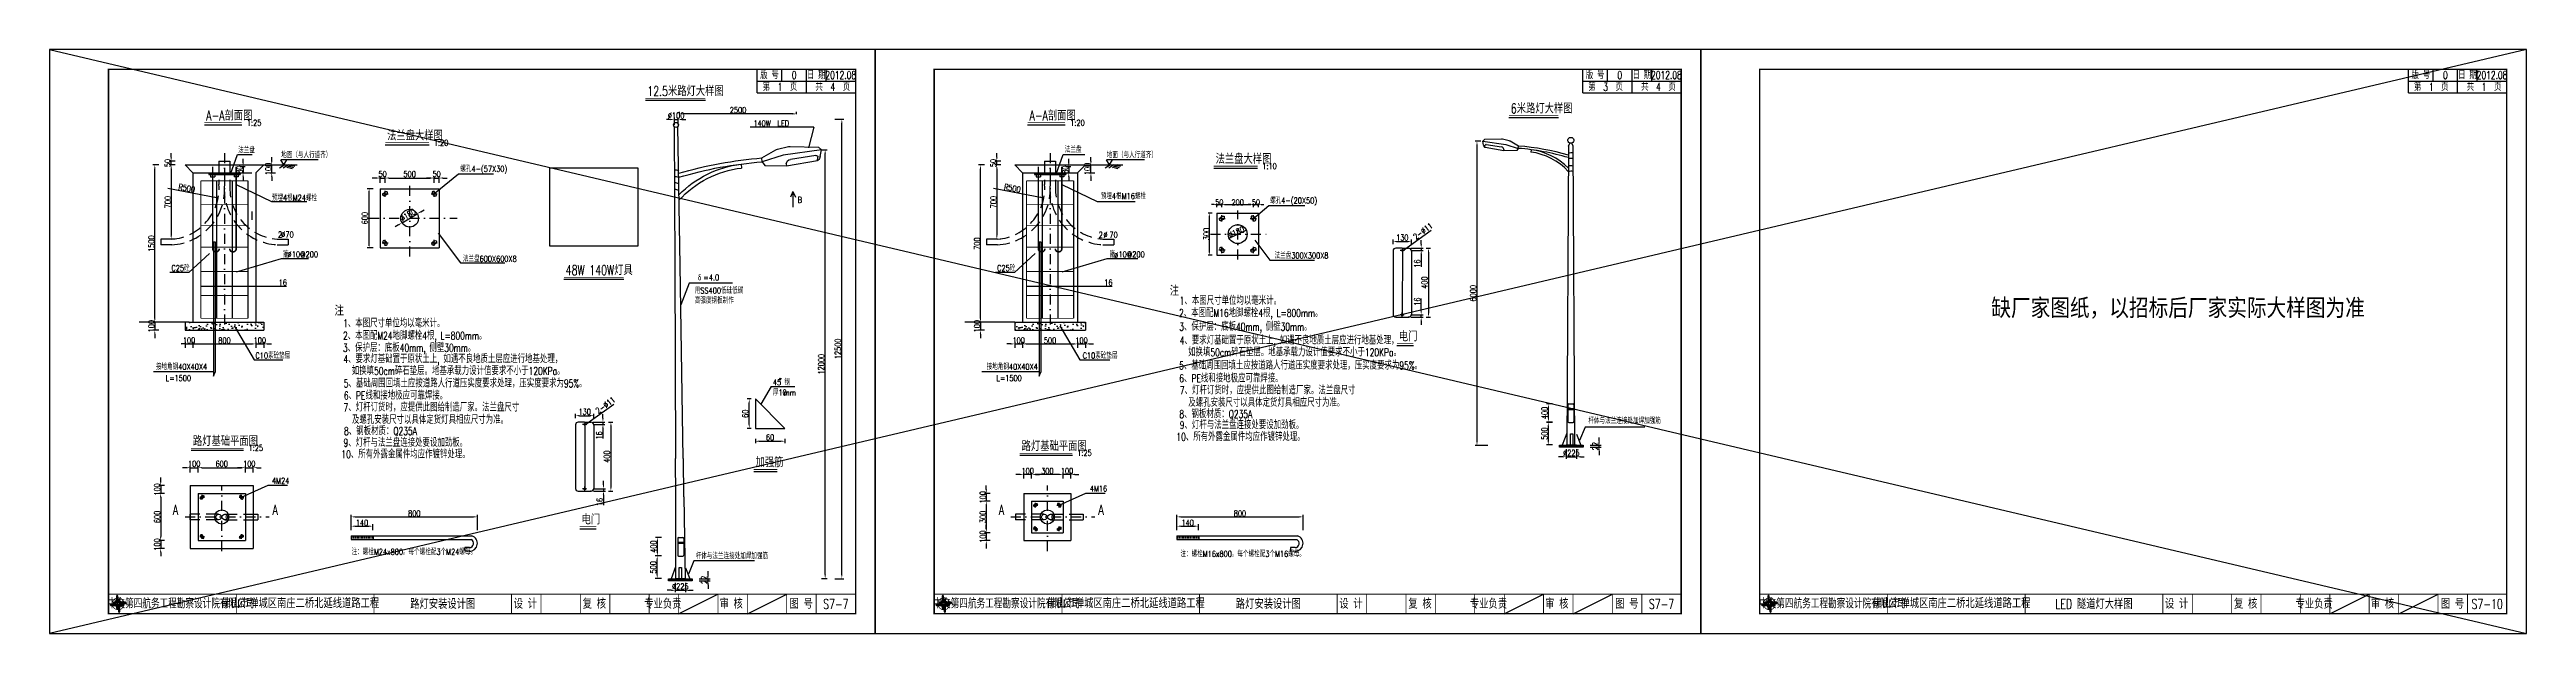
# Model space of a CAD drawing. Header units: millimetres. Extents: x 2 to 5882, y 1831 to 3462.
# Drawn here: x 2522 to 3782, y 1831 to 2128 of the extents above; entities that cross this region are included whole.
import ezdxf
from ezdxf.enums import TextEntityAlignment as Align

# ---------------------------------------------------------------- set-up
doc = ezdxf.new("R2010")
doc.units = ezdxf.units.MM
for name, pattern in [('CENTER', [50.8, 31.75, -6.35, 6.35, -6.35]), ('CONTINOUS', [0]), ('DASHDOT', [25.4, 12.7, -6.35, 0, -6.35]), ('DASHED', [19.05, 12.7, -6.35]), ('HIDDEN', [9.525, 6.35, -3.175])]:
    doc.linetypes.add(name, pattern=pattern)
for name, color, linetype in [('1', 4, 'Continuous'), ('2', 2, 'HIDDEN'), ('GPSCOMMON', 7, 'Continuous'), ('LINE', 7, 'Continuous'), ('WZ1', 7, 'Continuous'), ('图框', 7, 'Continuous'), ('地形', 7, 'Continuous'), ('尺寸标注', 4, 'Continuous'), ('文字', 7, 'Continuous'), ('文字字符', 7, 'Continuous'), ('标注', 4, 'Continuous'), ('次轮廓线', 7, 'Continuous'), ('灯杆', 7, 'Continuous'), ('电', 4, 'Continuous')]:
    doc.layers.add(name, color=color, linetype=linetype)
doc.styles.get("Standard").update_dxf_attribs({"font": 'simplex1.shx', "width": 0.7, "bigfont": 'hztxt.shx'})
doc.dimstyles.new('ISO-25', dxfattribs={"dimtxt": 3, "dimasz": 2, "dimexe": 1, "dimexo": 1, "dimgap": 0.5, "dimtad": 1, "dimzin": 12, "dimdsep": 46, "dimtxsty": 'Standard', "dimcen": 0.09, "dimclrd": 256, "dimclre": 256, "dimclrt": 256, "dimadec": 0, "dimazin": 3, "dimtfac": 1, "dimtix": 1, "dimtmove": 0, "dimatfit": 3, "dimfxl": 0, "dimarcsym": 0})
doc.dimstyles.new('比例1：200', dxfattribs={"dimtxt": 3, "dimasz": 2, "dimexe": 1, "dimexo": 1, "dimgap": 0.5, "dimtad": 1, "dimlfac": 20, "dimzin": 13, "dimdsep": 46, "dimtxsty": 'Standard', "dimcen": -0.09, "dimclrd": 256, "dimclre": 256, "dimclrt": 7, "dimaunit": 1, "dimadec": 0, "dimazin": 0, "dimtfac": 0.0005, "dimtix": 1, "dimtmove": 2, "dimatfit": 3, "dimfxl": 0, "dimtolj": 1, "dimtzin": 13, "dimarcsym": 0})
picture_1 = doc.add_image_def('image1.jpg', size_in_pixel=(299, 266))

# ---------------------------------------------------------------- blocks, each defined once
blk = doc.blocks.new('series')
at = {"width": 0.75}
for tag, height, p in [('页码', 4, (-35, -19)), ('图名', 5, (-220, -282)), ('图号', 5, (-20, -282))]:
    blk.add_attdef(tag, text='', height=height, dxfattribs=at).set_placement(p, align=Align.MIDDLE_CENTER)
blk = doc.blocks.new('tb')
at = {"lineweight": -3}
h = blk.add_hatch(color=256, dxfattribs=at)
h.paths.add_polyline_path([(-1.2, -0.1), (-3.8, -0.1), (-4.1, -0.4), (-1.4, -0.4), (-0.6, -1.2), (-0.5, -2.6), (-0.3, -2.2), (-0.3, -1.1)])
h.paths.add_polyline_path([(0.1, -1.1), (0.1, -3.9), (0.4, -4.3), (0.4, -1.2), (1.3, -0.4), (2.7, -0.4), (2.3, -0.2), (1.1, -0.2)])
h.paths.add_polyline_path([(1.1, 0.3), (3.6, 0.3), (4, 0.6), (1.3, 0.6), (0.4, 1.4), (0.4, 2.8), (0.2, 2.4), (0.1, 1.2)])
h.paths.add_polyline_path([(-0.3, 1.2), (-0.3, 4), (-0.6, 4.4), (-0.6, 1.4), (-1.4, 0.6), (-2.7, 0.6), (-2.3, 0.3), (-1.2, 0.3)])
for p, q in [((-1.4, 0.6), (-2.7, 0.6)), ((-0.6, 1.4), (-1.4, 0.6)), ((-0.6, 4.4), (-0.6, 1.4)), ((0.4, 2.8), (0.4, 1.4)), ((0.4, 1.4), (1.3, 0.6)), ((1.3, 0.6), (4, 0.6)), ((-4.1, -0.4), (-1.4, -0.4)), ((-1.4, -0.4), (-0.6, -1.2)), ((-0.6, -1.2), (-0.5, -2.6)), ((0.4, -1.2), (1.3, -0.4)), ((0.4, -4.3), (0.4, -1.2)), ((1.3, -0.4), (2.7, -0.4))]:
    blk.add_line(p, q, dxfattribs=at)
at = {"lineweight": -3, "const_width": 0.35, "flags": 128}
for points in [[(-0.9, 3, 0.324167), (-3.2, -0.1)], [(2.9, 0.9, 0.324403), (-0.2, 3.2)], [(0.8, -2.9, 0.325418), (3, 0.3)], [(-3, -0.8, 0.322976), (0.1, -3)]]:
    blk.add_lwpolyline(points, format="xyb", dxfattribs=at)
at = {"lineweight": -3, "flags": 128}
for points in [[(-0.9, 4), (-0.9, 1.6), (-1.5, 0.9), (-2.3, 0.9), (-2.7, 0.6), (-2.3, 0.3), (-1.2, 0.3), (-0.3, 1.2), (-0.3, 4), (-0.6, 4.4)], [(0, 0.8), (0.7, 0), (0, -0.7), (-0.8, 0)], [(3.6, 0.9), (1.4, 0.9), (0.8, 1.5), (0.8, 2.4), (0.4, 2.8), (0.2, 2.4), (0.1, 1.2), (1.1, 0.3), (3.6, 0.3), (4, 0.6)], [(-3.7, -0.8), (-1.5, -0.8), (-0.9, -1.4), (-0.9, -2.2), (-0.5, -2.6), (-0.3, -2.2), (-0.3, -1.1), (-1.2, -0.1), (-3.8, -0.1), (-4.1, -0.4)], [(0.8, -3.8), (0.8, -1.4), (1.4, -0.8), (2.3, -0.8), (2.7, -0.4), (2.3, -0.2), (1.1, -0.2), (0.1, -1.1), (0.1, -3.9), (0.4, -4.3)]]:
    blk.add_lwpolyline(points, close=True, dxfattribs=at)
blk = doc.blocks.new('DIM')
at = {"layer": '尺寸标注', "ltscale": 0.01}
blk.add_solid([(-1, -0.17), (-1, 0.17), (0, 0)], dxfattribs=at)
blk = doc.blocks.new('*D75')
at = {"layer": 'DEFPOINTS', "color": 0}
for p in [(2842.8, 2095.2), (2842.8, 2094), (2902.4, 2094)]:
    blk.add_point(p, dxfattribs=at)
at = {"layer": '标注', "lineweight": -2}
for p, q in [((2842.8, 2095), (2842.8, 2096.2)), ((2900.4, 2095.2), (2844.8, 2095.2)), ((2902.4, 2095), (2902.4, 2096.2))]:
    blk.add_line(p, q, dxfattribs=at)
at = {"layer": '标注'}
for points in [[(2844.8, 2095.6), (2844.8, 2094.9), (2842.8, 2095.2)], [(2900.4, 2095.6), (2900.4, 2094.9), (2902.4, 2095.2)]]:
    blk.add_solid(points, dxfattribs=at)
at = {"layer": '标注', "insert": (2872.6, 2097.2), "char_height": 3, "attachment_point": 5}
blk.add_mtext('2500', dxfattribs=at)
blk = doc.blocks.new('*D76')
at = {"layer": 'DEFPOINTS', "color": 0}
for p in [(2842.1, 2092.4), (2840.2, 2088.6), (2842.1, 2088.9)]:
    blk.add_point(p, dxfattribs=at)
at = {"layer": '标注', "lineweight": -2}
for p, q in [((2838.2, 2092.4), (2836.2, 2092.4)), ((2840.2, 2089.6), (2840.2, 2093.4)), ((2840.2, 2092.4), (2842.1, 2092.4)), ((2842.1, 2089.9), (2842.1, 2093.4)), ((2844.1, 2092.4), (2846.1, 2092.4))]:
    blk.add_line(p, q, dxfattribs=at)
at = {"layer": '标注'}
for points in [[(2838.2, 2092.7), (2838.2, 2092), (2840.2, 2092.4)], [(2844.1, 2092.7), (2844.1, 2092), (2842.1, 2092.4)]]:
    blk.add_solid(points, dxfattribs=at)
at = {"layer": '标注', "insert": (2841.1, 2094.4), "char_height": 3, "attachment_point": 5}
blk.add_mtext('%%c100', dxfattribs=at)
blk = doc.blocks.new('*D77')
at = {"layer": 'DEFPOINTS', "color": 0}
for p in [(2831.6, 1879.8), (2834.6, 1879.8), (2834.6, 1870.4)]:
    blk.add_point(p, dxfattribs=at)
at = {"layer": '标注', "lineweight": -2}
for p, q in [((2833.6, 1879.8), (2830.6, 1879.8)), ((2831.6, 1872.4), (2831.6, 1877.8)), ((2833.6, 1870.4), (2830.6, 1870.4))]:
    blk.add_line(p, q, dxfattribs=at)
at = {"layer": '标注'}
for points in [[(2831.2, 1877.8), (2831.9, 1877.8), (2831.6, 1879.8)], [(2831.2, 1872.4), (2831.9, 1872.4), (2831.6, 1870.4)]]:
    blk.add_solid(points, dxfattribs=at)
at = {"layer": '标注', "insert": (2829.6, 1875.1), "char_height": 3, "attachment_point": 5, "rotation": 90}
blk.add_mtext('400', dxfattribs=at)
blk = doc.blocks.new('*D78')
at = {"layer": 'DEFPOINTS', "color": 0}
for p in [(2840.6, 1857.7), (2845.8, 1857.7), (2845.8, 1852.9)]:
    blk.add_point(p, dxfattribs=at)
at = {"layer": '标注', "lineweight": -2}
for p, q in [((2838.6, 1852.9), (2836.6, 1852.9)), ((2840.6, 1856.7), (2840.6, 1851.9)), ((2840.6, 1852.9), (2845.8, 1852.9)), ((2845.8, 1856.7), (2845.8, 1851.9)), ((2847.8, 1852.9), (2849.8, 1852.9))]:
    blk.add_line(p, q, dxfattribs=at)
at = {"layer": '标注'}
for points in [[(2838.6, 1853.2), (2838.6, 1852.5), (2840.6, 1852.9)], [(2847.8, 1853.2), (2847.8, 1852.5), (2845.8, 1852.9)]]:
    blk.add_solid(points, dxfattribs=at)
at = {"layer": '标注', "insert": (2843.2, 1854.9), "char_height": 3, "attachment_point": 5}
blk.add_mtext('%%c225', dxfattribs=at)
blk = doc.blocks.new('*D79')
at = {"layer": 'DEFPOINTS', "color": 0}
for p in [(2831.5, 1870.4), (2834.6, 1870.4), (2834.6, 1858.9)]:
    blk.add_point(p, dxfattribs=at)
at = {"layer": '标注', "lineweight": -2}
for p, q in [((2833.6, 1870.4), (2830.5, 1870.4)), ((2831.5, 1860.9), (2831.5, 1868.4)), ((2833.6, 1858.9), (2830.5, 1858.9))]:
    blk.add_line(p, q, dxfattribs=at)
at = {"layer": '标注'}
for points in [[(2831.1, 1868.4), (2831.8, 1868.4), (2831.5, 1870.4)], [(2831.1, 1860.9), (2831.8, 1860.9), (2831.5, 1858.9)]]:
    blk.add_solid(points, dxfattribs=at)
at = {"layer": '标注', "insert": (2829.5, 1864.6), "char_height": 3, "attachment_point": 5, "rotation": 90}
blk.add_mtext('500', dxfattribs=at)
blk = doc.blocks.new('*D80')
at = {"layer": 'DEFPOINTS', "color": 0}
for p in [(2851.8, 1858.7), (2851.8, 1857.7), (2857.4, 1858.7)]:
    blk.add_point(p, dxfattribs=at)
at = {"layer": '标注', "lineweight": -2}
for p, q in [((2852.8, 1858.7), (2858.4, 1858.7)), ((2852.8, 1857.7), (2858.4, 1857.7)), ((2857.4, 1860.7), (2857.4, 1862.7)), ((2857.4, 1857.7), (2857.4, 1858.7)), ((2857.4, 1855.7), (2857.4, 1853.7))]:
    blk.add_line(p, q, dxfattribs=at)
at = {"layer": '标注'}
for points in [[(2857, 1860.7), (2857.7, 1860.7), (2857.4, 1858.7)], [(2857, 1855.7), (2857.7, 1855.7), (2857.4, 1857.7)]]:
    blk.add_solid(points, dxfattribs=at)
at = {"layer": '标注', "insert": (2855.4, 1858.2), "char_height": 3, "attachment_point": 5, "rotation": 90}
blk.add_mtext('22', dxfattribs=at)
blk = doc.blocks.new('*D81')
at = {"layer": 'DEFPOINTS', "color": 0}
for p in [(2914.1, 2077), (2916.9, 2077), (2914.1, 1858.9)]:
    blk.add_point(p, dxfattribs=at)
at = {"layer": '标注', "lineweight": -2}
for p, q in [((2915.1, 2077), (2917.9, 2077)), ((2916.9, 1860.9), (2916.9, 2075)), ((2915.1, 1858.9), (2917.9, 1858.9))]:
    blk.add_line(p, q, dxfattribs=at)
at = {"layer": '标注'}
for points in [[(2916.6, 2075), (2917.3, 2075), (2916.9, 2077)], [(2916.6, 1860.9), (2917.3, 1860.9), (2916.9, 1858.9)]]:
    blk.add_solid(points, dxfattribs=at)
at = {"layer": '标注', "insert": (2914.9, 1967.9), "char_height": 3, "attachment_point": 5, "rotation": 90}
blk.add_mtext('12000', dxfattribs=at)
blk = doc.blocks.new('*D82')
at = {"layer": 'DEFPOINTS', "color": 0}
for p in [(2920.8, 2092.5), (2925.4, 2092.5), (2920.8, 1858.8)]:
    blk.add_point(p, dxfattribs=at)
at = {"layer": '标注', "lineweight": -2}
for p, q in [((2921.8, 2092.5), (2926.4, 2092.5)), ((2925.4, 1860.8), (2925.4, 2090.5)), ((2921.8, 1858.8), (2926.4, 1858.8))]:
    blk.add_line(p, q, dxfattribs=at)
at = {"layer": '标注'}
for points in [[(2925.1, 2090.5), (2925.7, 2090.5), (2925.4, 2092.5)], [(2925.1, 1860.8), (2925.7, 1860.8), (2925.4, 1858.8)]]:
    blk.add_solid(points, dxfattribs=at)
at = {"layer": '标注', "insert": (2923.4, 1975.7), "char_height": 3, "attachment_point": 5, "rotation": 90}
blk.add_mtext('12500', dxfattribs=at)
blk = doc.blocks.new('*D83')
at = {"layer": 'DEFPOINTS', "color": 0}
for p in [(2881.4, 1930.9), (2896.4, 1930.9), (2896.4, 1928.7)]:
    blk.add_point(p, dxfattribs=at)
at = {"layer": '标注', "lineweight": -2}
for p, q in [((2881.4, 1929.9), (2881.4, 1927.7)), ((2883.4, 1928.7), (2894.4, 1928.7)), ((2896.4, 1929.9), (2896.4, 1927.7))]:
    blk.add_line(p, q, dxfattribs=at)
at = {"layer": '标注'}
for points in [[(2883.4, 1929.1), (2883.4, 1928.4), (2881.4, 1928.7)], [(2894.4, 1929.1), (2894.4, 1928.4), (2896.4, 1928.7)]]:
    blk.add_solid(points, dxfattribs=at)
at = {"layer": '标注', "insert": (2888.9, 1930.7), "char_height": 3, "attachment_point": 5}
blk.add_mtext('60', dxfattribs=at)
blk = doc.blocks.new('*D70')
at = {"layer": 'DEFPOINTS', "color": 0}
for p in [(2878.3, 1950.3), (2880.3, 1950.3), (2880.3, 1935.2)]:
    blk.add_point(p, dxfattribs=at)
at = {"layer": '标注', "lineweight": -2}
for p, q in [((2879.3, 1950.3), (2877.3, 1950.3)), ((2878.3, 1937.2), (2878.3, 1948.3)), ((2879.3, 1935.2), (2877.3, 1935.2))]:
    blk.add_line(p, q, dxfattribs=at)
at = {"layer": '标注'}
for points in [[(2878, 1948.3), (2878.6, 1948.3), (2878.3, 1950.3)], [(2878, 1937.2), (2878.6, 1937.2), (2878.3, 1935.2)]]:
    blk.add_solid(points, dxfattribs=at)
at = {"layer": '标注', "insert": (2876.3, 1942.7), "char_height": 3, "attachment_point": 5, "rotation": 90}
blk.add_mtext('60', dxfattribs=at)
blk = doc.blocks.new('*D71')
at = {"layer": 'DEFPOINTS', "color": 0}
for p in [(2799.3, 1941.7), (2789.9, 1939.4), (2799.3, 1939.4)]:
    blk.add_point(p, dxfattribs=at)
at = {"layer": '尺寸标注', "lineweight": -2}
for p, q in [((2789.9, 1940.4), (2789.9, 1942.7)), ((2791.9, 1941.7), (2797.3, 1941.7)), ((2799.3, 1940.4), (2799.3, 1942.7))]:
    blk.add_line(p, q, dxfattribs=at)
at = {"layer": '尺寸标注'}
for points in [[(2791.9, 1942.1), (2791.9, 1941.4), (2789.9, 1941.7)], [(2797.3, 1942.1), (2797.3, 1941.4), (2799.3, 1941.7)]]:
    blk.add_solid(points, dxfattribs=at)
at = {"layer": '尺寸标注', "insert": (2794.6, 1943.7), "char_height": 3, "attachment_point": 5}
blk.add_mtext('130', dxfattribs=at)
blk = doc.blocks.new('*D72')
at = {"layer": 'DEFPOINTS', "color": 0}
for p in [(2797.9, 1938.5), (2797.9, 1937.3), (2803.9, 1938.5)]:
    blk.add_point(p, dxfattribs=at)
at = {"layer": '尺寸标注', "lineweight": -2}
for p, q in [((2803.9, 1940.5), (2803.9, 1942.5)), ((2798.9, 1938.5), (2804.9, 1938.5)), ((2798.9, 1937.3), (2804.9, 1937.3)), ((2803.9, 1938.5), (2803.9, 1937.3)), ((2803.9, 1935.3), (2803.9, 1930.1))]:
    blk.add_line(p, q, dxfattribs=at)
at = {"layer": '尺寸标注'}
for points in [[(2803.5, 1940.5), (2804.2, 1940.5), (2803.9, 1938.5)], [(2803.5, 1935.3), (2804.2, 1935.3), (2803.9, 1937.3)]]:
    blk.add_solid(points, dxfattribs=at)
at = {"layer": '尺寸标注', "insert": (2801.9, 1931.7), "char_height": 3, "attachment_point": 5, "rotation": 90}
blk.add_mtext('16', dxfattribs=at)
blk = doc.blocks.new('*D73')
at = {"layer": 'DEFPOINTS', "color": 0}
for p in [(2797.9, 1904.5), (2798, 1903.4), (2804.2, 1903.4)]:
    blk.add_point(p, dxfattribs=at)
at = {"layer": '尺寸标注', "lineweight": -2}
for p, q in [((2798.9, 1904.5), (2805.2, 1904.5)), ((2799, 1903.4), (2805.2, 1903.4)), ((2804.2, 1906.5), (2804.2, 1908.5)), ((2804.2, 1904.5), (2804.2, 1903.4)), ((2804.2, 1901.4), (2804.2, 1896.2))]:
    blk.add_line(p, q, dxfattribs=at)
at = {"layer": '尺寸标注'}
for points in [[(2803.8, 1906.5), (2804.5, 1906.5), (2804.2, 1904.5)], [(2803.8, 1901.4), (2804.5, 1901.4), (2804.2, 1903.4)]]:
    blk.add_solid(points, dxfattribs=at)
at = {"layer": '尺寸标注', "insert": (2802.2, 1897.8), "char_height": 3, "attachment_point": 5, "rotation": 90}
blk.add_mtext('16', dxfattribs=at)
blk = doc.blocks.new('*D74')
at = {"layer": 'DEFPOINTS', "color": 0}
for p in [(2805.7, 1938.4), (2805.7, 1903.4), (2807.9, 1903.4)]:
    blk.add_point(p, dxfattribs=at)
at = {"layer": '尺寸标注', "lineweight": -2}
for p, q in [((2806.7, 1938.4), (2808.9, 1938.4)), ((2807.9, 1936.4), (2807.9, 1905.4)), ((2806.7, 1903.4), (2808.9, 1903.4))]:
    blk.add_line(p, q, dxfattribs=at)
at = {"layer": '尺寸标注'}
for points in [[(2807.6, 1936.4), (2808.3, 1936.4), (2807.9, 1938.4)], [(2807.6, 1905.4), (2808.3, 1905.4), (2807.9, 1903.4)]]:
    blk.add_solid(points, dxfattribs=at)
at = {"layer": '尺寸标注', "insert": (2805.9, 1920.9), "char_height": 3, "attachment_point": 5, "rotation": 90}
blk.add_mtext('400', dxfattribs=at)
blk = doc.blocks.new('*D99')
at = {"layer": 'DEFPOINTS', "color": 0}
for p in [(3215.2, 2030.3), (3205.8, 2027.9), (3215.2, 2027.9)]:
    blk.add_point(p, dxfattribs=at)
at = {"layer": '标注', "lineweight": -2}
for p, q in [((3205.8, 2028.9), (3205.8, 2031.3)), ((3207.8, 2030.3), (3213.2, 2030.3)), ((3215.2, 2028.9), (3215.2, 2031.3))]:
    blk.add_line(p, q, dxfattribs=at)
at = {"layer": '标注'}
for points in [[(3207.8, 2030.6), (3207.8, 2029.9), (3205.8, 2030.3)], [(3213.2, 2030.6), (3213.2, 2029.9), (3215.2, 2030.3)]]:
    blk.add_solid(points, dxfattribs=at)
at = {"layer": '标注', "insert": (3210.5, 2032.3), "char_height": 3, "attachment_point": 5}
blk.add_mtext('130', dxfattribs=at)
blk = doc.blocks.new('*D100')
at = {"layer": 'DEFPOINTS', "color": 0}
for p in [(3213.8, 2027), (3213.8, 2025.8), (3220.1, 2027)]:
    blk.add_point(p, dxfattribs=at)
at = {"layer": '标注', "lineweight": -2}
for p, q in [((3220.1, 2029), (3220.1, 2031)), ((3214.8, 2027), (3221.1, 2027)), ((3214.8, 2025.8), (3221.1, 2025.8)), ((3220.1, 2027), (3220.1, 2025.8)), ((3220.1, 2023.8), (3220.1, 2017.5))]:
    blk.add_line(p, q, dxfattribs=at)
at = {"layer": '标注'}
for points in [[(3219.8, 2029), (3220.5, 2029), (3220.1, 2027)], [(3219.8, 2023.8), (3220.5, 2023.8), (3220.1, 2025.8)]]:
    blk.add_solid(points, dxfattribs=at)
at = {"layer": '标注', "insert": (3218.1, 2019.1), "char_height": 3, "attachment_point": 5, "rotation": 90}
blk.add_mtext('16', dxfattribs=at)
blk = doc.blocks.new('*D101')
at = {"layer": 'DEFPOINTS', "color": 0}
for p in [(3213.8, 1993), (3213.9, 1991.9), (3220.1, 1991.9)]:
    blk.add_point(p, dxfattribs=at)
at = {"layer": '标注', "lineweight": -2}
for p, q in [((3214.8, 1993), (3221.1, 1993)), ((3214.9, 1991.9), (3221.1, 1991.9)), ((3220.1, 1995), (3220.1, 2001.3)), ((3220.1, 1991.9), (3220.1, 1993)), ((3220.1, 1989.9), (3220.1, 1987.9))]:
    blk.add_line(p, q, dxfattribs=at)
at = {"layer": '标注'}
for points in [[(3219.8, 1995), (3220.4, 1995), (3220.1, 1993)], [(3219.8, 1989.9), (3220.4, 1989.9), (3220.1, 1991.9)]]:
    blk.add_solid(points, dxfattribs=at)
at = {"layer": '标注', "insert": (3218.1, 1999.7), "char_height": 3, "attachment_point": 5, "rotation": 90}
blk.add_mtext('16', dxfattribs=at)
blk = doc.blocks.new('*D102')
at = {"layer": 'DEFPOINTS', "color": 0}
for p in [(3221.6, 2026.9), (3221.6, 1991.9), (3223.8, 1991.9)]:
    blk.add_point(p, dxfattribs=at)
at = {"layer": '标注', "lineweight": -2}
for p, q in [((3222.6, 2026.9), (3224.8, 2026.9)), ((3223.8, 2024.9), (3223.8, 1993.9)), ((3222.6, 1991.9), (3224.8, 1991.9))]:
    blk.add_line(p, q, dxfattribs=at)
at = {"layer": '标注'}
for points in [[(3223.5, 2024.9), (3224.2, 2024.9), (3223.8, 2026.9)], [(3223.5, 1993.9), (3224.2, 1993.9), (3223.8, 1991.9)]]:
    blk.add_solid(points, dxfattribs=at)
at = {"layer": '标注', "insert": (3221.8, 2009.4), "char_height": 3, "attachment_point": 5, "rotation": 90}
blk.add_mtext('400', dxfattribs=at)
blk = doc.blocks.new('*D103')
at = {"layer": 'DEFPOINTS', "color": 0}
for p in [(3284.9, 1947.8), (3287.9, 1947.8), (3287.9, 1938.4)]:
    blk.add_point(p, dxfattribs=at)
at = {"layer": '标注', "lineweight": -2}
for p, q in [((3286.9, 1947.8), (3283.9, 1947.8)), ((3284.9, 1940.4), (3284.9, 1945.8)), ((3286.9, 1938.4), (3283.9, 1938.4))]:
    blk.add_line(p, q, dxfattribs=at)
at = {"layer": '标注'}
for points in [[(3284.6, 1945.8), (3285.2, 1945.8), (3284.9, 1947.8)], [(3284.6, 1940.4), (3285.2, 1940.4), (3284.9, 1938.4)]]:
    blk.add_solid(points, dxfattribs=at)
at = {"layer": '标注', "insert": (3282.9, 1943.1), "char_height": 3, "attachment_point": 5, "rotation": 90}
blk.add_mtext('400', dxfattribs=at)
blk = doc.blocks.new('*D104')
at = {"layer": 'DEFPOINTS', "color": 0}
for p in [(3293.9, 1925.7), (3299.1, 1925.7), (3299.1, 1920.8)]:
    blk.add_point(p, dxfattribs=at)
at = {"layer": '标注', "lineweight": -2}
for p, q in [((3291.9, 1920.8), (3289.9, 1920.8)), ((3293.9, 1924.7), (3293.9, 1919.8)), ((3293.9, 1920.8), (3299.1, 1920.8)), ((3299.1, 1924.7), (3299.1, 1919.8)), ((3301.1, 1920.8), (3303.1, 1920.8))]:
    blk.add_line(p, q, dxfattribs=at)
at = {"layer": '标注'}
for points in [[(3291.9, 1921.2), (3291.9, 1920.5), (3293.9, 1920.8)], [(3301.1, 1921.2), (3301.1, 1920.5), (3299.1, 1920.8)]]:
    blk.add_solid(points, dxfattribs=at)
at = {"layer": '标注', "insert": (3296.5, 1922.8), "char_height": 3, "attachment_point": 5}
blk.add_mtext('%%c225', dxfattribs=at)
blk = doc.blocks.new('*D105')
at = {"layer": 'DEFPOINTS', "color": 0}
for p in [(3284.8, 1938.3), (3287.9, 1938.3), (3287.9, 1926.9)]:
    blk.add_point(p, dxfattribs=at)
at = {"layer": '标注', "lineweight": -2}
for p, q in [((3286.9, 1938.3), (3283.8, 1938.3)), ((3284.8, 1928.9), (3284.8, 1936.3)), ((3286.9, 1926.9), (3283.8, 1926.9))]:
    blk.add_line(p, q, dxfattribs=at)
at = {"layer": '标注'}
for points in [[(3284.4, 1936.3), (3285.1, 1936.3), (3284.8, 1938.3)], [(3284.4, 1928.9), (3285.1, 1928.9), (3284.8, 1926.9)]]:
    blk.add_solid(points, dxfattribs=at)
at = {"layer": '标注', "insert": (3282.8, 1932.6), "char_height": 3, "attachment_point": 5, "rotation": 90}
blk.add_mtext('500', dxfattribs=at)
blk = doc.blocks.new('*D106')
at = {"layer": 'DEFPOINTS', "color": 0}
for p in [(3305.1, 1926.7), (3305.1, 1925.7), (3310.7, 1926.7)]:
    blk.add_point(p, dxfattribs=at)
at = {"layer": '标注', "lineweight": -2}
for p, q in [((3310.7, 1928.7), (3310.7, 1930.7)), ((3306.1, 1926.7), (3311.7, 1926.7)), ((3306.1, 1925.7), (3311.7, 1925.7)), ((3310.7, 1925.7), (3310.7, 1926.7)), ((3310.7, 1923.7), (3310.7, 1921.7))]:
    blk.add_line(p, q, dxfattribs=at)
at = {"layer": '标注'}
for points in [[(3310.3, 1928.7), (3311, 1928.7), (3310.7, 1926.7)], [(3310.3, 1923.7), (3311, 1923.7), (3310.7, 1925.7)]]:
    blk.add_solid(points, dxfattribs=at)
at = {"layer": '标注', "insert": (3308.7, 1926.2), "char_height": 3, "attachment_point": 5, "rotation": 90}
blk.add_mtext('22', dxfattribs=at)
blk = doc.blocks.new('*D107')
at = {"layer": 'DEFPOINTS', "color": 0}
for p in [(3251.4, 2081.4), (3248.5, 1926.5), (3255, 1926.5)]:
    blk.add_point(p, dxfattribs=at)
at = {"layer": '标注', "lineweight": -2}
for p, q in [((3250.4, 2081.4), (3247.5, 2081.4)), ((3248.5, 2079.4), (3248.5, 1928.5)), ((3254, 1926.5), (3247.5, 1926.5))]:
    blk.add_line(p, q, dxfattribs=at)
at = {"layer": '标注'}
for points in [[(3248.2, 2079.4), (3248.8, 2079.4), (3248.5, 2081.4)], [(3248.2, 1928.5), (3248.8, 1928.5), (3248.5, 1926.5)]]:
    blk.add_solid(points, dxfattribs=at)
at = {"layer": '标注', "insert": (3246.5, 2004), "char_height": 3, "attachment_point": 5, "rotation": 90}
blk.add_mtext('6000', dxfattribs=at)
blk = doc.blocks.new('*D204')
at = {"layer": 'DEFPOINTS', "color": 0}
for p in [(2709.4, 2044.4), (2701.7, 2039.8)]:
    blk.add_point(p, dxfattribs=at)
at = {"layer": '标注', "lineweight": -2}
for p, q in [((2701.7, 2039.8), (2709.4, 2044.4)), ((2711.2, 2045.4), (2712.9, 2046.4)), ((2699.9, 2038.8), (2698.2, 2037.8))]:
    blk.add_line(p, q, dxfattribs=at)
at = {"layer": '标注'}
for points in [[(2711, 2045.7), (2711.3, 2045.1), (2709.4, 2044.4)], [(2699.8, 2039.1), (2700.1, 2038.5), (2701.7, 2039.8)]]:
    blk.add_solid(points, dxfattribs=at)
at = {"layer": '标注', "color": 7, "insert": (2704.6, 2043.8), "char_height": 3, "attachment_point": 5, "rotation": 30.2522}
blk.add_mtext('\\A1;∅180', dxfattribs=at)

msp = doc.modelspace()

# ---------------------------------------------------------------- hatches: boundary and pattern name
h = msp.add_hatch()
h.set_pattern_fill('ANSI31', scale=1.6, angle=360, style=0)
h.set_pattern_definition([(45, (2968.70642, 1449.86777), (-0.141421356, 0.141421356), [])])
h.paths.add_polyline_path([(2599.9641, 1900.2123), (2599.9641, 1900.7123, 0.4142135624), (2599.4641, 1900.2123)])
h.paths.add_polyline_path([(2600.4641, 1900.2123, 0.4142135624), (2599.9641, 1900.7123), (2599.9641, 1900.2123)])
h.paths.add_polyline_path([(2600.4641, 1900.2123), (2599.9641, 1900.2123), (2599.9641, 1899.7123, 0.4142135624)])
h.paths.add_polyline_path([(2599.9641, 1899.7123), (2599.9641, 1900.2123), (2599.4641, 1900.2123, 0.4142135624)])
h = msp.add_hatch()
h.set_pattern_fill('ANSI31', scale=1.6, angle=360, style=0)
h.set_pattern_definition([(135, (2251.22178, 1449.86777), (0.141421356, 0.141421356), [])])
h.paths.add_polyline_path([(2619.9641, 1900.7123, -0.4142135624), (2620.4641, 1900.2123), (2619.9641, 1900.2123)])
h.paths.add_polyline_path([(2619.9641, 1900.7123), (2619.9641, 1900.2123), (2619.4641, 1900.2123, -0.4142135624)])
h.paths.add_polyline_path([(2619.4641, 1900.2123), (2619.9641, 1900.2123), (2619.9641, 1899.7123, -0.4142135624)])
h.paths.add_polyline_path([(2619.9641, 1900.2123), (2620.4641, 1900.2123, -0.4142135624), (2619.9641, 1899.7123)])
h = msp.add_hatch()
h.set_pattern_fill('ANSI31', scale=1.6, angle=360, style=0)
h.set_pattern_definition([(45, (3392.70642, 1445.86777), (-0.141421356, 0.141421356), [])])
h.paths.add_polyline_path([(3023.9641, 1896.2123), (3023.9641, 1896.7123, 0.4142135624), (3023.4641, 1896.2123)])
h.paths.add_polyline_path([(3024.4641, 1896.2123, 0.4142135624), (3023.9641, 1896.7123), (3023.9641, 1896.2123)])
h.paths.add_polyline_path([(3024.4641, 1896.2123), (3023.9641, 1896.2123), (3023.9641, 1895.7123, 0.4142135624)])
h.paths.add_polyline_path([(3023.9641, 1895.7123), (3023.9641, 1896.2123), (3023.4641, 1896.2123, 0.4142135624)])
h = msp.add_hatch()
h.set_pattern_fill('ANSI31', scale=1.6, angle=360, style=0)
h.set_pattern_definition([(135, (2667.22178, 1445.86777), (0.141421356, 0.141421356), [])])
h.paths.add_polyline_path([(3035.9641, 1896.7123, -0.4142135624), (3036.4641, 1896.2123), (3035.9641, 1896.2123)])
h.paths.add_polyline_path([(3035.9641, 1896.7123), (3035.9641, 1896.2123), (3035.4641, 1896.2123, -0.4142135624)])
h.paths.add_polyline_path([(3035.4641, 1896.2123), (3035.9641, 1896.2123), (3035.9641, 1895.7123, -0.4142135624)])
h.paths.add_polyline_path([(3035.9641, 1896.2123), (3036.4641, 1896.2123, -0.4142135624), (3035.9641, 1895.7123)])
h = msp.add_hatch()
h.set_pattern_fill('ANSI31', scale=1.6, angle=360, style=0)
h.set_pattern_definition([(315, (2968.70642, 2330.55683), (-0.141421356, -0.141421356), [])])
h.paths.add_polyline_path([(2599.9641, 1879.7123, -0.4142135624), (2599.4641, 1880.2123), (2599.9641, 1880.2123)])
h.paths.add_polyline_path([(2599.9641, 1879.7123), (2599.9641, 1880.2123), (2600.4641, 1880.2123, -0.4142135624)])
h.paths.add_polyline_path([(2600.4641, 1880.2123), (2599.9641, 1880.2123), (2599.9641, 1880.7123, -0.4142135624)])
h.paths.add_polyline_path([(2599.9641, 1880.2123), (2599.4641, 1880.2123, -0.4142135624), (2599.9641, 1880.7123)])
h = msp.add_hatch()
h.set_pattern_fill('ANSI31', scale=1.6, angle=360, style=0)
h.set_pattern_definition([(225, (2251.22178, 2330.55683), (0.141421356, -0.141421356), [])])
h.paths.add_polyline_path([(2619.9641, 1879.7123, 0.4142135624), (2620.4641, 1880.2123), (2619.9641, 1880.2123)])
h.paths.add_polyline_path([(2619.9641, 1879.7123), (2619.9641, 1880.2123), (2619.4641, 1880.2123, 0.4142135624)])
h.paths.add_polyline_path([(2619.4641, 1880.2123), (2619.9641, 1880.2123), (2619.9641, 1880.7123, 0.4142135624)])
h.paths.add_polyline_path([(2619.9641, 1880.2123), (2620.4641, 1880.2123, 0.4142135624), (2619.9641, 1880.7123)])
h = msp.add_hatch()
h.set_pattern_fill('ACAD_ISO02W100', scale=0.16, angle=450, style=0)
h.set_pattern_definition([(90, (2931.5877, 1370.8594), (-0.8, 1e-15), [1.92, -0.48])])
h.paths.add_polyline_path([(2687.03156, 1878.68032), (2687.03156, 1880.60032), (2675.83156, 1880.60032), (2675.83156, 1878.68032)])
h = msp.add_hatch()
h.set_pattern_fill('ANSI31', scale=1.6, angle=360, style=0)
h.set_pattern_definition([(315, (3392.70642, 2334.55683), (-0.141421356, -0.141421356), [])])
h.paths.add_polyline_path([(3023.9641, 1883.7123, -0.4142135624), (3023.4641, 1884.2123), (3023.9641, 1884.2123)])
h.paths.add_polyline_path([(3023.9641, 1883.7123), (3023.9641, 1884.2123), (3024.4641, 1884.2123, -0.4142135624)])
h.paths.add_polyline_path([(3024.4641, 1884.2123), (3023.9641, 1884.2123), (3023.9641, 1884.7123, -0.4142135624)])
h.paths.add_polyline_path([(3023.9641, 1884.2123), (3023.4641, 1884.2123, -0.4142135624), (3023.9641, 1884.7123)])
h = msp.add_hatch()
h.set_pattern_fill('ANSI31', scale=1.6, angle=360, style=0)
h.set_pattern_definition([(225, (2667.22178, 2334.55683), (0.141421356, -0.141421356), [])])
h.paths.add_polyline_path([(3035.9641, 1883.7123, 0.4142135624), (3036.4641, 1884.2123), (3035.9641, 1884.2123)])
h.paths.add_polyline_path([(3035.9641, 1883.7123), (3035.9641, 1884.2123), (3035.4641, 1884.2123, 0.4142135624)])
h.paths.add_polyline_path([(3035.4641, 1884.2123), (3035.9641, 1884.2123), (3035.9641, 1884.7123, 0.4142135624)])
h.paths.add_polyline_path([(3035.9641, 1884.2123), (3036.4641, 1884.2123, 0.4142135624), (3035.9641, 1884.7123)])
h = msp.add_hatch()
h.set_pattern_fill('ACAD_ISO02W100', scale=0.16, angle=450, style=0)
h.set_pattern_definition([(90, (3351.5877, 1370.8594), (-0.8, 1e-15), [1.92, -0.48])])
h.paths.add_polyline_path([(3107.03156, 1878.68032), (3107.03156, 1880.60032), (3095.83156, 1880.60032), (3095.83156, 1878.68032)])
at = {"layer": 'WZ1'}
for points in [[(3302.55801, 1925.66745), (3302.55801, 1926.74466), (3290.53307, 1926.74466), (3290.53307, 1925.66745)], [(2849.2497, 1857.69649), (2849.2497, 1858.7737), (2837.22476, 1858.7737), (2837.22476, 1857.69649)]]:
    msp.add_hatch(color=0, dxfattribs=at).paths.add_polyline_path(points)
at = {"layer": '尺寸标注'}
h = msp.add_hatch(dxfattribs=at)
h.set_pattern_fill('ANSI31', scale=4, angle=360, style=0)
h.set_pattern_definition([(45, (2974.0829, 1447.05853), (-0.3535534, 0.3535534), [])])
h.paths.add_polyline_path([(2608.5406, 2064.43125), (2608.5406, 2065.23125), (2605.3406, 2065.23125), (2605.3406, 2064.43125)])
h.paths.add_polyline_path([(2611.3406, 2064.43125), (2611.3406, 2065.23125), (2608.5406, 2065.23125), (2608.5406, 2064.43125)])
h.paths.add_polyline_path([(2614.1406, 2064.43125), (2614.1406, 2065.23125), (2611.3406, 2065.23125), (2611.3406, 2064.43125)])
h.paths.add_polyline_path([(2617.3406, 2064.43125), (2617.3406, 2065.23125), (2614.1406, 2065.23125), (2614.1406, 2064.43125)])
h.paths.add_polyline_path([(2619.3406, 2064.43125), (2619.3406, 2065.23125), (2617.3406, 2065.23125), (2617.3406, 2064.43125)])
h.paths.add_polyline_path([(2603.3406, 2065.23125), (2603.3406, 2064.43125), (2605.3406, 2064.43125), (2605.3406, 2065.23125)])
h = msp.add_hatch(dxfattribs=at)
h.set_pattern_fill('ANSI31', scale=4, angle=360, style=0)
h.set_pattern_definition([(45, (3394.0829, 1447.05853), (-0.3535534, 0.3535534), [])])
h.paths.add_polyline_path([(3028.5406, 2064.43125), (3028.5406, 2065.23125), (3025.3406, 2065.23125), (3025.3406, 2064.43125)])
h.paths.add_polyline_path([(3031.3406, 2064.43125), (3031.3406, 2065.23125), (3028.5406, 2065.23125), (3028.5406, 2064.43125)])
h.paths.add_polyline_path([(3034.1406, 2064.43125), (3034.1406, 2065.23125), (3031.3406, 2065.23125), (3031.3406, 2064.43125)])
h.paths.add_polyline_path([(3037.3406, 2064.43125), (3037.3406, 2065.23125), (3034.1406, 2065.23125), (3034.1406, 2064.43125)])
h.paths.add_polyline_path([(3039.3406, 2064.43125), (3039.3406, 2065.23125), (3037.3406, 2065.23125), (3037.3406, 2064.43125)])
h.paths.add_polyline_path([(3023.3406, 2065.23125), (3023.3406, 2064.43125), (3025.3406, 2064.43125), (3025.3406, 2065.23125)])
h = msp.add_hatch(dxfattribs=at)
h.set_pattern_fill('AR-CONC', scale=0.8, angle=360, style=0)
h.set_pattern_definition([(50, (2974.083, 1431.9484), (5.73808, -0.502017), [0.6, -6.6]), (355, (2974.083, 1431.9484), (-1.11001, 6.017537), [0.48, -5.28]), (100.4514, (2974.561, 1431.9066), (4.628075, 5.515516), [0.50992, -5.609137]), (46.1842, (2974.083, 1433.5484), (8.53793, -1.32415), [0.9, -9.9]), (96.6356, (2974.794, 1433.438), (7.4773, 7.79294), [0.76488, -8.4137]), (351.1842, (2974.083, 1433.548), (7.4773, 7.79295), [0.72, -7.92]), (21, (2974.883, 1433.1484), (4.775256, -3.22095), [0.6, -6.6]), (326, (2974.883, 1433.1484), (1.946523, 5.8012), [0.48, -5.28]), (71.4514, (2975.281, 1432.88), (6.72178, 2.580244), [0.50992, -5.609137]), (37.5, (2974.083, 1431.9484), (0.097279, 2.663151), [0, -5.216, 0, -5.36, 0, -5.3]), (7.5, (2974.083, 1431.9484), (2.104556, 3.155294), [0, -3.056, 0, -5.096, 0, -2.02]), (327.5, (2972.299, 1431.9484), (4.2705795, -0.180439), [0, -2, 0, -6.24, 0, -8.28]), (317.5, (2971.499, 1431.9484), (4.66549, 0.80084), [0, -2.6, 0, -4.144, 0, -5.88])])
edge = h.paths.add_edge_path()
edge.add_line((2591.3406, 1989.23125), (2591.3406, 1985.23125))
edge.add_line((2591.3406, 1985.23125), (2631.3406, 1985.23125))
edge.add_line((2631.3406, 1989.23125), (2631.3406, 1985.23125))
edge.add_line((2593.3406, 1989.23125), (2631.3406, 1989.23125))
h = msp.add_hatch(dxfattribs=at)
h.set_pattern_fill('AR-CONC', scale=0.8, angle=360, style=0)
h.set_pattern_definition([(50, (3394.083, 1431.9484), (5.73808, -0.502017), [0.6, -6.6]), (355, (3394.083, 1431.9484), (-1.11001, 6.017537), [0.48, -5.28]), (100.4514, (3394.561, 1431.9066), (4.628075, 5.515516), [0.50992, -5.609137]), (46.1842, (3394.083, 1433.5484), (8.53793, -1.32415), [0.9, -9.9]), (96.6356, (3394.794, 1433.438), (7.4773, 7.79294), [0.76488, -8.4137]), (351.1842, (3394.083, 1433.548), (7.4773, 7.79295), [0.72, -7.92]), (21, (3394.883, 1433.1484), (4.775256, -3.22095), [0.6, -6.6]), (326, (3394.883, 1433.1484), (1.946523, 5.8012), [0.48, -5.28]), (71.4514, (3395.281, 1432.88), (6.72178, 2.580244), [0.50992, -5.609137]), (37.5, (3394.083, 1431.9484), (0.097279, 2.663151), [0, -5.216, 0, -5.36, 0, -5.3]), (7.5, (3394.083, 1431.9484), (2.104556, 3.155294), [0, -3.056, 0, -5.096, 0, -2.02]), (327.5, (3392.299, 1431.9484), (4.2705795, -0.180439), [0, -2, 0, -6.24, 0, -8.28]), (317.5, (3391.499, 1431.9484), (4.66549, 0.80084), [0, -2.6, 0, -4.144, 0, -5.88])])
h.paths.add_polyline_path([(3013.3406, 1989.23125), (3013.3406, 1985.23125), (3049.3406, 1985.23125), (3049.3406, 1989.23125)])

# ---------------------------------------------------------------- linework, layer by layer
for p, q in [((2825.5085, 2102.16665), (2856.01121, 2102.16665)), ((3264.76575, 2093.30795), (3289.89024, 2093.30795)), ((2601.11544, 2089.72617), (2620.11517, 2089.72617)), ((2693.12569, 2079.55762), (2715.41683, 2079.55762)), ((2840.18421, 2088.66755), (2840.45257, 2018.06572)), ((2843.18092, 2018.06572), (2842.05165, 2088.8696)), ((3019.93113, 2089.72617), (3038.93087, 2089.72617)), ((3114.59145, 2067.65854), (3136.88259, 2067.65854)), ((2840.45111, 2018.15726), (2840.82465, 1919.88261)), ((2844.74686, 1919.88261), (2843.17946, 2018.15726)), ((2783.99358, 2011.07687), (2814.49628, 2011.07687)), ((3207.7587, 1977.35937), (3216.1687, 1977.35937)), ((2889.40364, 1956.5379), (2884.16451, 1947.50634)), ((2896.44399, 1935.22685), (2881.44399, 1950.22685)), ((2881.44399, 1950.22685), (2881.44399, 1935.22685)), ((2881.44399, 1935.22685), (2896.44399, 1935.22685)), ((2594.34633, 1924.12167), (2621.09356, 1924.12167)), ((2840.63303, 1919.88261), (2840.70669, 1900.50455)), ((2845.10757, 1900.50455), (2844.79851, 1919.88261)), ((3015.92122, 1921.59096), (3042.66845, 1921.59096)), ((3294.17413, 1926.61013), (3299.18228, 1926.66119)), ((2880.58348, 1913.35254), (2892.52805, 1913.35254)), ((2840.78704, 1900.50478), (2840.86556, 1858.63917)), ((2845.87397, 1858.69023), (2845.20706, 1900.50455)), ((2792.04155, 1884.2479), (2800.45155, 1884.2479)), ((2840.86582, 1858.63917), (2845.87397, 1858.69023)), ((2842.36361, 1840.95317), (2862.36361, 1850.95317)), ((2877.36361, 1840.95317), (2897.36361, 1850.95317)), ((3262.36361, 1840.95317), (3282.36361, 1850.95317)), ((3297.36361, 1840.95317), (3317.36361, 1850.95317)), ((3682.36361, 1840.95317), (3702.36361, 1850.95317)), ((3717.36361, 1840.95317), (3737.36361, 1850.95317))]:
    msp.add_line(p, q)
at = {"color": 7}
for p, q in [((2629.3406, 2069.23125), (2648.40255, 2069.23125)), ((2643.03992, 2071.87778), (2639.98699, 2071.87778)), ((2641.51346, 2069.23386), (2639.98699, 2071.87778)), ((2641.51346, 2069.23386), (2643.03992, 2071.87778)), ((2658.99947, 2071.87778), (2643.03992, 2071.87778)), ((3049.3406, 2069.23125), (3068.40255, 2069.23125)), ((3063.03992, 2071.87778), (3059.98699, 2071.87778)), ((3061.51346, 2069.23386), (3059.98699, 2071.87778)), ((3061.51346, 2069.23386), (3063.03992, 2071.87778)), ((3079.44293, 2071.87778), (3063.03992, 2071.87778)), ((2593.3406, 1989.23125), (2567.91879, 1989.23125)), ((3013.3406, 1989.23125), (2987.91879, 1989.23125))]:
    msp.add_line(p, q, dxfattribs=at)
at = {"color": 7, "linetype": 'CENTER'}
for p, q in [((2691.55881, 2054.61137), (2694.55881, 2054.61137)), ((2693.05881, 2053.11137), (2693.05881, 2056.11137)), ((2716.55881, 2054.61137), (2719.55881, 2054.61137)), ((2718.05881, 2053.11137), (2718.05881, 2056.11137)), ((3117.1654, 2042.06534), (3120.3654, 2042.06534)), ((3118.7654, 2040.46534), (3118.7654, 2043.66534)), ((3133.16539, 2042.06534), (3136.36538, 2042.06534)), ((3134.76539, 2040.46534), (3134.76539, 2043.66534)), ((2691.55881, 2029.61137), (2694.55881, 2029.61137)), ((2693.05881, 2028.11137), (2693.05881, 2031.11137)), ((2716.55881, 2029.61137), (2719.55881, 2029.61137)), ((2718.05881, 2028.11137), (2718.05881, 2031.11137)), ((3117.1654, 2026.06536), (3120.3654, 2026.06536)), ((3118.7654, 2024.46536), (3118.7654, 2027.66535)), ((3133.16539, 2026.06536), (3136.36538, 2026.06536)), ((3134.76539, 2024.46536), (3134.76539, 2027.66535)), ((2598.7641, 1900.2123), (2601.1641, 1900.2123)), ((2599.9641, 1899.0123), (2599.9641, 1901.4123)), ((2618.7641, 1900.2123), (2621.1641, 1900.2123)), ((2619.9641, 1899.0123), (2619.9641, 1901.4123)), ((3022.7641, 1896.2123), (3025.1641, 1896.2123)), ((3023.9641, 1895.0123), (3023.9641, 1897.4123)), ((3034.7641, 1896.2123), (3037.1641, 1896.2123)), ((3035.9641, 1895.0123), (3035.9641, 1897.4123)), ((2598.7641, 1880.2123), (2601.1641, 1880.2123)), ((2599.9641, 1879.0123), (2599.9641, 1881.4123)), ((2618.7641, 1880.2123), (2621.1641, 1880.2123)), ((2619.9641, 1879.0123), (2619.9641, 1881.4123)), ((3022.7641, 1884.2123), (3025.1641, 1884.2123)), ((3023.9641, 1883.0123), (3023.9641, 1885.4123)), ((3034.7641, 1884.2123), (3037.1641, 1884.2123)), ((3035.9641, 1883.0123), (3035.9641, 1885.4123))]:
    msp.add_line(p, q, dxfattribs=at)
at = {"color": 7, "ltscale": 0.01}
for p, q in [((2625.3406, 2045.63125), (2625.3406, 2041.39608)), ((3045.3406, 2045.63125), (3045.3406, 2041.39608))]:
    msp.add_line(p, q, dxfattribs=at)
for points in [[(2942.36361, 1830.95317), (2942.36361, 2127.95317), (2522.36361, 2127.95317), (2522.36361, 1830.95317)], [(3362.36361, 1830.95317), (3362.36361, 2127.95317), (2942.36361, 2127.95317), (2942.36361, 1830.95317)], [(3782.36361, 1830.95317), (3782.36361, 2127.95317), (3362.36361, 2127.95317), (3362.36361, 1830.95317)], [(3296.01844, 1932.52165), (3297.1861, 1932.52165), (3297.1861, 1926.68823), (3296.01844, 1926.68823)], [(2842.71013, 1864.55068), (2843.87779, 1864.55068), (2843.87779, 1858.71727), (2842.71013, 1858.71727)]]:
    msp.add_lwpolyline(points, close=True)
for points, const_width in [([(2932.36361, 2117.95317), (2552.36361, 2117.95317), (2552.36361, 1840.95317), (2932.36361, 1840.95317), (2932.36361, 2117.95317)], 0.7), ([(3352.36361, 2117.95317), (2972.36361, 2117.95317), (2972.36361, 1840.95317), (3352.36361, 1840.95317), (3352.36361, 2117.95317)], 0.7), ([(3772.36361, 2117.95317), (3392.36361, 2117.95317), (3392.36361, 1840.95317), (3772.36361, 1840.95317), (3772.36361, 2117.95317)], 0.7), ([(2825.50676, 2103.16665), (2856.01121, 2103.16665)], 0.4), ([(3264.764, 2094.30795), (3289.89024, 2094.30795)], 0.4), ([(2601.11369, 2090.72617), (2620.11517, 2090.72617)], 0.4), ([(2693.12394, 2080.55762), (2715.41683, 2080.55762)], 0.4), ([(3019.92939, 2090.72617), (3038.93087, 2090.72617)], 0.4), ([(3114.5897, 2068.65854), (3136.88259, 2068.65854)], 0.4), ([(2783.99183, 2012.07687), (2814.49628, 2012.07687)], 0.4), ([(3207.75696, 1978.35937), (3216.1687, 1978.35937)], 0.4), ([(2594.34459, 1925.12167), (2621.09356, 1925.12167)], 0.4), ([(3015.91948, 1922.59096), (3042.66845, 1922.59096)], 0.4), ([(2880.58173, 1914.35254), (2892.52805, 1914.35254)], 0.4), ([(2792.03981, 1885.2479), (2800.45155, 1885.2479)], 0.4), ([(2552.36361, 1850.95317), (2932.36361, 1850.95317)], 0.4), ([(2827.36361, 1840.95317), (2827.36361, 1850.95317)], 0.4), ([(2842.36361, 1840.95317), (2842.36361, 1850.95317)], 0.4), ([(2862.36361, 1840.95317), (2862.36361, 1850.95317)], 0.4), ([(2877.36361, 1840.95317), (2877.36361, 1850.95317)], 0.4), ([(2897.36361, 1840.95317), (2897.36361, 1850.95317)], 0.4), ([(2912.36361, 1840.95317), (2912.36361, 1850.95317)], 0.4), ([(2972.36361, 1850.95317), (3352.36361, 1850.95317)], 0.4), ([(3247.36361, 1840.95317), (3247.36361, 1850.95317)], 0.4), ([(3262.36361, 1840.95317), (3262.36361, 1850.95317)], 0.4), ([(3282.36361, 1840.95317), (3282.36361, 1850.95317)], 0.4), ([(3297.36361, 1840.95317), (3297.36361, 1850.95317)], 0.4), ([(3317.36361, 1840.95317), (3317.36361, 1850.95317)], 0.4), ([(3332.36361, 1840.95317), (3332.36361, 1850.95317)], 0.4), ([(3392.36361, 1850.95317), (3772.36361, 1850.95317)], 0.4), ([(3667.36361, 1840.95317), (3667.36361, 1850.95317)], 0.4), ([(3682.36361, 1840.95317), (3682.36361, 1850.95317)], 0.4), ([(3702.36361, 1840.95317), (3702.36361, 1850.95317)], 0.4), ([(3717.36361, 1840.95317), (3717.36361, 1850.95317)], 0.4), ([(3737.36361, 1840.95317), (3737.36361, 1850.95317)], 0.4), ([(3752.36361, 1840.95317), (3752.36361, 1850.95317)], 0.4)]:
    msp.add_lwpolyline(points, dxfattribs=dict(const_width=const_width))
at = {"color": 0}
msp.add_circle((2841.02783, 2089.60126), 1.25838, dxfattribs=at)
at = {"layer": '1', "color": 7}
for p, q in [((2591.3406, 2069.23125), (2629.3406, 2069.23125)), ((2595.3406, 2065.23125), (2591.3406, 2069.23125)), ((2608.5406, 2071.23125), (2614.1406, 2071.23125)), ((2611.3406, 2067.23125), (2611.3406, 2059.23125)), ((2627.3406, 2065.23125), (2631.3406, 2069.23125)), ((3013.3406, 2069.23125), (3049.3406, 2069.23125)), ((3017.3406, 2065.23125), (3013.3406, 2069.23125)), ((3028.5406, 2071.23125), (3034.1406, 2071.23125)), ((3031.3406, 2067.23125), (3031.3406, 2059.23125)), ((3045.3406, 2065.23125), (3049.3406, 2069.23125)), ((2595.3406, 2065.23125), (2595.3406, 1989.23125)), ((2595.3406, 2065.23125), (2625.3406, 2065.23125)), ((2603.3406, 2065.23125), (2603.3406, 2064.43125)), ((2603.3406, 2064.43125), (2619.3406, 2064.43125)), ((2604.31626, 2064.39953), (2604.31626, 2063.23125)), ((2604.31626, 2063.23125), (2606.40986, 2063.23125)), ((2606.40986, 2064.39953), (2606.40986, 2063.23125)), ((2616.27133, 2064.39953), (2616.27133, 2063.23125)), ((2618.36493, 2063.23125), (2616.27133, 2063.23125)), ((2618.36493, 2064.39953), (2618.36493, 2063.23125)), ((2619.3406, 2065.23125), (2619.3406, 2064.43125)), ((2627.3406, 2065.23125), (2627.3406, 1989.23125)), ((2690.55881, 2057.11137), (2690.55881, 2027.11137)), ((2690.55881, 2057.11137), (2720.55881, 2057.11137)), ((2720.55881, 2057.11137), (2720.55881, 2027.11137)), ((3017.3406, 2065.23125), (3017.3406, 1989.23125)), ((3017.3406, 2065.23125), (3045.3406, 2065.23125)), ((3023.3406, 2065.23125), (3023.3406, 2064.43125)), ((3023.3406, 2064.43125), (3039.3406, 2064.43125)), ((3024.31626, 2064.39953), (3024.31626, 2063.23125)), ((3024.31626, 2063.23125), (3026.40986, 2063.23125)), ((3026.40986, 2064.39953), (3026.40986, 2063.23125)), ((3036.27133, 2064.39953), (3036.27133, 2063.23125)), ((3038.36493, 2063.23125), (3036.27133, 2063.23125)), ((3038.36493, 2064.39953), (3038.36493, 2063.23125)), ((3045.3406, 2065.23125), (3045.3406, 1989.23125)), ((3116.09874, 2044.732), (3116.09874, 2023.39869)), ((3116.09874, 2044.732), (3137.43205, 2044.732)), ((3137.43205, 2044.732), (3137.43205, 2023.39869)), ((2578.99763, 2031.48067), (2578.99763, 2028.68067)), ((2584.5406, 2031.48067), (2578.99763, 2031.48067)), ((2584.5406, 2028.68067), (2578.99763, 2028.68067)), ((2605.80018, 2030.21354), (2605.80018, 1961.81421)), ((2605.80018, 2030.21354), (2606.58803, 2030.21354)), ((2606.58803, 2030.21354), (2606.58803, 1963.8412)), ((2638.1406, 2031.48067), (2643.68356, 2031.48067)), ((2638.1406, 2028.68067), (2643.68356, 2028.68067)), ((2643.68356, 2031.48067), (2643.68356, 2028.68067)), ((2998.99763, 2031.48067), (2998.99763, 2028.68067)), ((3004.5406, 2031.48067), (2998.99763, 2031.48067)), ((3004.5406, 2028.68067), (2998.99763, 2028.68067)), ((3025.80018, 2030.21354), (3025.80018, 1961.81421)), ((3025.80018, 2030.21354), (3026.58803, 2030.21354)), ((3026.58803, 2030.21354), (3026.58803, 1963.8412)), ((3058.1406, 2031.48067), (3063.68356, 2031.48067)), ((3058.1406, 2028.68067), (3063.68356, 2028.68067)), ((3063.68356, 2031.48067), (3063.68356, 2028.68067)), ((2690.55881, 2027.11137), (2720.55881, 2027.11137)), ((3116.09874, 2023.39869), (3137.43205, 2023.39869)), ((2591.3406, 1985.23125), (2631.3406, 1985.23125)), ((2593.3406, 1989.23125), (2631.3406, 1989.23125)), ((3013.3406, 1989.23125), (3049.3406, 1989.23125)), ((3013.3406, 1985.23125), (3049.3406, 1985.23125)), ((2605.80018, 1961.81421), (2606.58803, 1963.8412)), ((3025.80018, 1961.81421), (3026.58803, 1963.8412)), ((2593.9641, 1906.2123), (2593.9641, 1874.2123)), ((2593.9641, 1906.2123), (2625.9641, 1906.2123)), ((2625.9641, 1906.2123), (2625.9641, 1874.2123)), ((2593.67841, 1891.6123), (2593.67841, 1888.8123)), ((2597.9641, 1902.2123), (2597.9641, 1878.2123)), ((2597.9641, 1902.2123), (2621.9641, 1902.2123)), ((2621.9641, 1902.2123), (2621.9641, 1878.2123)), ((2628.24979, 1891.6123), (2628.24979, 1888.8123)), ((3013.67841, 1891.6123), (3013.67841, 1888.8123)), ((3017.9641, 1902.2123), (3017.9641, 1878.2123)), ((3017.9641, 1902.2123), (3041.9641, 1902.2123)), ((3021.9641, 1898.2123), (3021.9641, 1882.2123)), ((3021.9641, 1898.2123), (3037.9641, 1898.2123)), ((3037.9641, 1898.2123), (3037.9641, 1882.2123)), ((3041.9641, 1902.2123), (3041.9641, 1878.2123)), ((3048.24979, 1891.6123), (3048.24979, 1888.8123)), ((2597.9641, 1878.2123), (2621.9641, 1878.2123)), ((2675.83156, 1880.60032), (2737.19183, 1880.60032)), ((2675.83156, 1880.60032), (2675.83156, 1878.68032)), ((2675.83156, 1878.68032), (2736.84742, 1878.68032)), ((2675.83156, 1878.68032), (2736.84742, 1878.68032)), ((2687.03156, 1880.60032), (2687.03156, 1878.68032)), ((3017.9641, 1878.2123), (3041.9641, 1878.2123)), ((3021.9641, 1882.2123), (3037.9641, 1882.2123)), ((3095.83156, 1880.60032), (3157.19183, 1880.60032)), ((3095.83156, 1880.60032), (3095.83156, 1878.68032)), ((3095.83156, 1878.68032), (3156.84742, 1878.68032)), ((3095.83156, 1878.68032), (3156.84742, 1878.68032)), ((3107.03156, 1880.60032), (3107.03156, 1878.68032)), ((2593.9641, 1874.2123), (2625.9641, 1874.2123)), ((2735.97778, 1874.63355), (2733.65987, 1874.66296)), ((2733.65987, 1874.66296), (2733.65987, 1872.74296)), ((2735.97778, 1872.71355), (2733.65987, 1872.74296)), ((3155.97778, 1874.63355), (3153.65987, 1874.66296)), ((3153.65987, 1874.66296), (3153.65987, 1872.74296)), ((3155.97778, 1872.71355), (3153.65987, 1872.74296))]:
    msp.add_line(p, q, dxfattribs=at)
at = {"layer": '1', "color": 7, "linetype": 'DASHED', "ltscale": 0.5}
for p, q in [((2608.5406, 2071.23125), (2608.5406, 2059.23125)), ((2614.1406, 2071.23125), (2614.1406, 2059.23125)), ((3028.5406, 2071.23125), (3028.5406, 2059.23125)), ((3034.1406, 2071.23125), (3034.1406, 2059.23125)), ((2608.3965, 1891.6123), (2597.9641, 1891.6123)), ((2611.53169, 1891.6123), (2621.9641, 1891.6123)), ((3028.3965, 1891.6123), (3017.9641, 1891.6123)), ((3031.53169, 1891.6123), (3041.9641, 1891.6123)), ((2608.3965, 1888.8123), (2597.9641, 1888.8123)), ((2611.53169, 1888.8123), (2621.9641, 1888.8123)), ((3028.3965, 1888.8123), (3017.9641, 1888.8123)), ((3031.53169, 1888.8123), (3041.9641, 1888.8123))]:
    msp.add_line(p, q, dxfattribs=at)
at = {"layer": '1', "color": 7, "linetype": 'ByBlock'}
for p, q in [((2591.3406, 1989.23125), (2591.3406, 1985.23125)), ((2631.3406, 1989.23125), (2631.3406, 1985.23125)), ((3013.3406, 1989.23125), (3013.3406, 1985.23125)), ((3049.3406, 1989.23125), (3049.3406, 1985.23125))]:
    msp.add_line(p, q, dxfattribs=at)
at = {"layer": '1', "color": 7, "linetype": 'Continuous', "ltscale": 0.5}
for p, q in [((2597.9641, 1891.6123), (2593.67841, 1891.6123)), ((2621.9641, 1891.6123), (2628.24979, 1891.6123)), ((3017.9641, 1891.6123), (3013.67841, 1891.6123)), ((3041.9641, 1891.6123), (3048.24979, 1891.6123)), ((2597.9641, 1888.8123), (2593.67841, 1888.8123)), ((2621.9641, 1888.8123), (2628.24979, 1888.8123)), ((3017.9641, 1888.8123), (3013.67841, 1888.8123)), ((3041.9641, 1888.8123), (3048.24979, 1888.8123))]:
    msp.add_line(p, q, dxfattribs=at)
at = {"layer": '1', "color": 1}
for points, const_width in [([(2605.3406, 2068.43125), (2605.3406, 2026.57732)], 0.8), ([(2617.3406, 2068.43125), (2617.3406, 2026.57732)], 0.8), ([(3025.3406, 2068.43125), (3025.3406, 2026.57732)], 0.8), ([(3037.3406, 2068.43125), (3037.3406, 2026.57732)], 0.8), ([(2599.3406, 2061.23125), (2599.3406, 1991.23125)], 0.64), ([(2599.3406, 2061.23125), (2623.3406, 2061.23125)], 0.48), ([(2607.3406, 2061.23125), (2607.3406, 1991.23125)], 0.64), ([(2615.3406, 2061.23125), (2615.3406, 1991.23125)], 0.64), ([(2623.3406, 2061.23125), (2623.3406, 1991.23125)], 0.64), ([(3019.3406, 2061.23125), (3019.3406, 1991.23125)], 0.64), ([(3019.3406, 2061.23125), (3043.3406, 2061.23125)], 0.48), ([(3027.3406, 2061.23125), (3027.3406, 1991.23125)], 0.64), ([(3035.3406, 2061.23125), (3035.3406, 1991.23125)], 0.64), ([(3043.3406, 2061.23125), (3043.3406, 1991.23125)], 0.64), ([(2599.3406, 2049.20967), (2623.3406, 2049.20967)], 0.48), ([(3019.3406, 2049.20967), (3043.3406, 2049.20967)], 0.48), ([(2599.3406, 2038.35911), (2623.3406, 2038.35911)], 0.48), ([(3019.3406, 2038.35911), (3043.3406, 2038.35911)], 0.48), ([(2599.3406, 2027.4072), (2623.3406, 2027.4072)], 0.48), ([(3019.3406, 2027.4072), (3043.3406, 2027.4072)], 0.48), ([(2599.3406, 2015.00641), (2623.3406, 2015.00641)], 0.48), ([(3019.3406, 2015.00641), (3043.3406, 2015.00641)], 0.48), ([(2599.3406, 2002.85502), (2623.3406, 2002.85502)], 0.48), ([(2599.3406, 1991.23125), (2623.3406, 1991.23125)], 0.48), ([(3019.3406, 2002.85502), (3043.3406, 2002.85502)], 0.48), ([(3019.3406, 1991.23125), (3043.3406, 1991.23125)], 0.48)]:
    msp.add_lwpolyline(points, dxfattribs=dict(at, const_width=const_width))
at = {"layer": '1', "color": 1, "const_width": 0.8}
for points in [[(2605.3406, 2026.83924, 1.0397969136), (2608.69548, 2026.70828, 1.0397969136)], [(2617.3406, 2026.83924, -1.0397969136), (2613.98571, 2026.70828, -1.0397969136)], [(3025.3406, 2026.83924, 1.0397969136), (3028.69548, 2026.70828, 1.0397969136)], [(3037.3406, 2026.83924, -1.0397969136), (3033.98571, 2026.70828, -1.0397969136)]]:
    msp.add_lwpolyline(points, format="xyb", dxfattribs=at)
at = {"layer": '1', "color": 7}
for centre, radius in [((2705.55881, 2042.11137), 4.5), ((3126.76539, 2034.06535), 4.8), ((2599.9641, 1900.2123), 0.5), ((2609.9641, 1890.2123), 3.6), ((2608.3965, 1890.2123), 1.4), ((2611.53169, 1890.2123), 1.4), ((2619.9641, 1900.2123), 0.5), ((3023.9641, 1896.2123), 0.5), ((3029.9641, 1890.2123), 3.6), ((3028.3965, 1890.2123), 1.4), ((3031.53169, 1890.2123), 1.4), ((3035.9641, 1896.2123), 0.5), ((2599.9641, 1880.2123), 0.5), ((2619.9641, 1880.2123), 0.5), ((3023.9641, 1884.2123), 0.5), ((3035.9641, 1884.2123), 0.5)]:
    msp.add_circle(centre, radius, dxfattribs=at)
at = {"layer": '1', "color": 7, "linetype": 'DASHED', "ltscale": 0.5}
for centre, radius, start, end in [((2583.21782, 2056.87127), 28.22162, 272.68648916, 4.79685692), ((2582.53725, 2057.46671), 26.06315, 274.40839499, 3.88204834), ((2639.46337, 2056.87127), 28.22162, 175.20314308, 267.31351084), ((2640.14394, 2057.46671), 26.06315, 176.11795166, 265.59160501), ((3003.21782, 2056.87127), 28.22162, 272.68648916, 4.79685692), ((3002.53725, 2057.46671), 26.06315, 274.40839499, 3.88204834), ((3059.46337, 2056.87127), 28.22162, 175.20314308, 267.31351084), ((3060.14394, 2057.46671), 26.06315, 176.11795166, 265.59160501)]:
    msp.add_arc(centre, radius, start, end, dxfattribs=at)
at = {"layer": '1', "color": 7}
for centre, radius, end in [((2735.97778, 1876.75037), 4.03683, 72.49778231), ((2735.97778, 1876.75037), 2.11683, 65.74346119), ((3155.97778, 1876.75037), 4.03683, 72.49778231), ((3155.97778, 1876.75037), 2.11683, 65.74346119)]:
    msp.add_arc(centre, radius, 270, end, dxfattribs=at)
for centre, major_axis in [((2693.05881, 2054.61137), (1.00763, 1.00763)), ((3118.7654, 2042.06534), (1.0748, 1.0748)), ((2718.05881, 2029.61137), (-1.00763, -1.00763)), ((3134.76539, 2026.06536), (-1.0748, -1.0748)), ((2599.9641, 1900.2123), (0.8061, 0.8061)), ((3023.9641, 1896.2123), (0.8061, 0.8061)), ((2619.9641, 1880.2123), (-0.8061, -0.8061)), ((3035.9641, 1884.2123), (-0.8061, -0.8061))]:
    msp.add_ellipse(centre, major_axis=major_axis, ratio=0.5263157895, dxfattribs=at)
at = {"layer": '1', "color": 7, "extrusion": (0, 0, -1)}
for centre, major_axis in [((2718.05881, 2054.61137), (-1.00763, 1.00763)), ((3134.76539, 2042.06534), (-1.0748, 1.0748)), ((2693.05881, 2029.61137), (1.00763, -1.00763)), ((3118.7654, 2026.06536), (1.0748, -1.0748)), ((2619.9641, 1900.2123), (-0.8061, 0.8061)), ((3035.9641, 1896.2123), (-0.8061, 0.8061)), ((2599.9641, 1880.2123), (0.8061, -0.8061)), ((3023.9641, 1884.2123), (0.8061, -0.8061))]:
    msp.add_ellipse(centre, major_axis=major_axis, ratio=0.5263157895, dxfattribs=at)
at = {"layer": '2', "linetype": 'DASHDOT', "ltscale": 0.4}
for p, q in [((2611.3406, 2075.23125), (2611.3406, 1985.46248)), ((3031.3406, 2075.23125), (3031.3406, 1985.46248)), ((2705.58274, 2022.72667), (2705.58274, 2060.19686)), ((2684.91974, 2042.12241), (2729.74342, 2042.12241)), ((3126.76539, 2021.13487), (3126.76539, 2046.11497)), ((3112.99007, 2034.06535), (3142.87249, 2034.06535)), ((2609.9641, 1872.81656), (2609.9641, 1906.28676)), ((3029.9641, 1872.81656), (3029.9641, 1906.28676)), ((2591.3011, 1890.2123), (2634.12477, 1890.2123)), ((3011.3011, 1890.2123), (3054.12477, 1890.2123))]:
    msp.add_line(p, q, dxfattribs=at)
at = {"layer": 'DEFPOINTS', "color": 7, "linetype": 'ByBlock'}
for p in [(2608.29459, 2053.4859), (3028.29459, 2053.4859), (2597.3406, 1985.93757), (2625.3406, 1985.93757), (3017.3406, 1985.93757), (3045.3406, 1985.93757), (2675.83156, 1880.60032), (3095.83156, 1880.60032)]:
    msp.add_point(p, dxfattribs=at)
at = {"layer": 'GPSCOMMON'}
msp.add_line((2913.5018, 2078.33265), (2915.1345, 2076.97531), dxfattribs=at)
at = {"layer": 'LINE', "linetype": 'ByBlock'}
for p, q in [((3294.77204, 1947.27923), (3294.77204, 1938.76406)), ((3294.77204, 1945.43428), (3297.84696, 1945.43428)), ((3294.77204, 1944.8666), (3297.84696, 1944.8666)), ((3295.24511, 1947.75229), (3297.3739, 1947.75229)), ((3297.84696, 1947.27923), (3297.84696, 1938.76406)), ((3295.24511, 1938.291), (3297.3739, 1938.291)), ((2841.89457, 1879.30827), (2841.89457, 1870.7931)), ((2841.89457, 1877.46331), (2844.96949, 1877.46331)), ((2842.36763, 1879.78133), (2844.49642, 1879.78133)), ((2844.96949, 1879.30827), (2844.96949, 1870.7931)), ((2841.89457, 1876.89564), (2844.96949, 1876.89564)), ((2842.36763, 1870.32003), (2844.49642, 1870.32003))]:
    msp.add_line(p, q, dxfattribs=at)
for centre, start, end in [((3295.24511, 1947.27923), 90, 180), ((3297.3739, 1947.27923), 0, 90), ((3295.24511, 1938.76406), 180, 270), ((3297.3739, 1938.76406), 270, 0), ((2842.36763, 1879.30827), 90, 180), ((2844.49642, 1879.30827), 0, 90), ((2842.36763, 1870.7931), 180, 270), ((2844.49642, 1870.7931), 270, 0)]:
    msp.add_arc(centre, 0.47306, start, end, dxfattribs=at)
at = {"layer": 'WZ1'}
for p, q in [((2893.50202, 1960.10084), (2894.41332, 1960.10084)), ((2893.57493, 1959.73663), (2894.0488, 1960.97495)), ((2893.72073, 1960.68358), (2894.63204, 1960.68358)), ((2894.04123, 1959.70996), (2894.51509, 1960.94828))]:
    msp.add_line(p, q, dxfattribs=at)
at = {"layer": 'WZ1', "color": 0}
for p, q in [((3294.16236, 1932.74396), (3291.81805, 1926.69282)), ((3299.13462, 1932.35007), (3301.32633, 1926.69282)), ((3299.10595, 1926.67888), (3293.94143, 1926.67888)), ((2840.85405, 1864.773), (2838.50974, 1858.72186)), ((2845.79764, 1858.70791), (2840.63312, 1858.70791)), ((2845.82631, 1864.37911), (2848.01802, 1858.72186))]:
    msp.add_line(p, q, dxfattribs=at)
for points in [[(3290.53307, 1926.74466), (3302.55801, 1926.74466), (3302.55801, 1925.66745), (3290.53307, 1925.66745)], [(2837.22476, 1858.7737), (2849.2497, 1858.7737), (2849.2497, 1857.69649), (2837.22476, 1857.69649)]]:
    msp.add_lwpolyline(points, close=True, dxfattribs=at)
at = {"layer": '图框', "const_width": 0.4}
for points in [[(2617.36361, 1850.95317), (2617.36361, 1840.95317)], [(2687.36361, 1840.95317), (2687.36361, 1850.95317)], [(2757.36361, 1840.95317), (2757.36361, 1850.95317)], [(2772.36361, 1840.95317), (2772.36361, 1850.95317)], [(2792.36361, 1840.95317), (2792.36361, 1850.95317)], [(2807.36361, 1840.95317), (2807.36361, 1850.95317)], [(2827.36361, 1840.95317), (2827.36361, 1850.95317)], [(3037.36361, 1850.95317), (3037.36361, 1840.95317)], [(3107.36361, 1840.95317), (3107.36361, 1850.95317)], [(3177.36361, 1840.95317), (3177.36361, 1850.95317)], [(3192.36361, 1840.95317), (3192.36361, 1850.95317)], [(3212.36361, 1840.95317), (3212.36361, 1850.95317)], [(3227.36361, 1840.95317), (3227.36361, 1850.95317)], [(3247.36361, 1840.95317), (3247.36361, 1850.95317)], [(3457.36361, 1850.95317), (3457.36361, 1840.95317)], [(3527.36361, 1840.95317), (3527.36361, 1850.95317)], [(3597.36361, 1840.95317), (3597.36361, 1850.95317)], [(3612.36361, 1840.95317), (3612.36361, 1850.95317)], [(3632.36361, 1840.95317), (3632.36361, 1850.95317)], [(3647.36361, 1840.95317), (3647.36361, 1850.95317)], [(3667.36361, 1840.95317), (3667.36361, 1850.95317)]]:
    msp.add_lwpolyline(points, dxfattribs=at)
at = {"layer": '地形', "color": 0, "linetype": 'CONTINOUS'}
for p, q in [((2900.53846, 2055.81476), (2899.30124, 2052.83257)), ((2900.53846, 2055.81476), (2900.53846, 2047.71282)), ((2900.55424, 2055.81476), (2901.79146, 2052.83257))]:
    msp.add_line(p, q, dxfattribs=at)
at = {"layer": '地形', "color": 0}
msp.add_line((2889.40364, 1956.5379), (2901.43525, 1956.5379), dxfattribs=at)
at = {"layer": '尺寸标注'}
for p, q in [((2911.19278, 2088.48757), (2878.8405, 2088.48757)), ((2911.19278, 2088.48757), (2908.42773, 2077.92646)), ((2577.91077, 2069.23125), (2574.91077, 2069.23125)), ((2575.91077, 1991.23125), (2575.91077, 2067.23125)), ((2586.25393, 2071.23125), (2583.25393, 2071.23125)), ((2586.25393, 2069.23125), (2583.25393, 2069.23125)), ((2586.25393, 2069.23125), (2583.25393, 2069.23125)), ((2584.25393, 2073.23125), (2584.25393, 2075.23125)), ((2584.25393, 2069.23125), (2584.25393, 2071.23125)), ((2584.25393, 2067.23125), (2584.25393, 2033.48067)), ((2584.25393, 2067.23125), (2584.25393, 2065.23125)), ((2614.44837, 2064.61081), (2618.05134, 2074.56848)), ((2618.05134, 2074.56848), (2625.51354, 2074.56848)), ((2619.3406, 2068.43125), (2621.81815, 2068.43125)), ((2620.81815, 2070.43125), (2620.81815, 2072.43125)), ((2620.81815, 2068.43125), (2620.81815, 2065.23125)), ((2634.62403, 2069.23125), (2636.38768, 2069.23125)), ((2635.38768, 2071.23125), (2635.38768, 2073.23125)), ((2635.38768, 2065.23125), (2635.38768, 2069.23125)), ((2582.53725, 2057.46671), (2608.12877, 2052.53094)), ((2617.23376, 2059.38134), (2635.32824, 2050.73355)), ((2620.81815, 2063.23125), (2620.81815, 2061.23125)), ((2634.38768, 2065.23125), (2637.38768, 2065.23125)), ((2635.38768, 2063.23125), (2635.38768, 2061.23125)), ((2686.97524, 2057.11137), (2683.97524, 2057.11137)), ((2684.97524, 2028.11137), (2684.97524, 2056.11137)), ((2718.55578, 2054.99038), (2730.44702, 2064.74199)), ((2730.44702, 2064.74199), (2748.2758, 2064.74199)), ((2635.32824, 2050.73355), (2653.25587, 2050.73355)), ((2586.25393, 2031.48067), (2583.25393, 2031.48067)), ((2720.09848, 2034.53689), (2731.43715, 2019.44699)), ((2603.66505, 2024.19517), (2593.21612, 2014.52999)), ((2617.46137, 2014.9145), (2640.39804, 2021.70802)), ((2640.39804, 2021.70802), (2654.12742, 2021.70802)), ((2686.97524, 2027.11137), (2683.97524, 2027.11137)), ((2731.43715, 2019.44699), (2753.98321, 2019.44699)), ((2593.21612, 2014.52999), (2583.63733, 2014.52999)), ((2599.3406, 2007.60084), (2642.96416, 2007.60084)), ((2847.75399, 2009.07664), (2843.50028, 1998.04225)), ((2869.85634, 2009.07664), (2847.75399, 2009.07664)), ((2575.91077, 1991.23125), (2575.91077, 1993.23125)), ((2577.91077, 1985.23125), (2574.91077, 1985.23125)), ((2575.91077, 1989.23125), (2575.91077, 1985.23125)), ((2575.91077, 1983.23125), (2575.91077, 1981.23125)), ((2591.3406, 1978.21875), (2589.3406, 1978.21875)), ((2591.3406, 1979.21875), (2591.3406, 1976.21875)), ((2591.3406, 1978.21875), (2595.3406, 1978.21875)), ((2595.3406, 1979.21875), (2595.3406, 1976.21875)), ((2595.3406, 1978.21875), (2625.3406, 1978.21875)), ((2616.30682, 1987.37324), (2626.47204, 1970.08559)), ((2627.3406, 1979.21875), (2627.3406, 1976.21875)), ((2627.3406, 1979.21875), (2627.3406, 1976.21875)), ((2627.3406, 1978.21875), (2631.3406, 1978.21875)), ((2631.3406, 1979.21875), (2631.3406, 1976.21875)), ((2633.3406, 1978.21875), (2635.3406, 1978.21875)), ((2626.47204, 1970.08559), (2641.01654, 1970.08559)), ((2605.89908, 1964.04465), (2575.28575, 1964.04465)), ((2580.9008, 1906.2123), (2577.9008, 1906.2123)), ((2578.9008, 1908.2123), (2578.9008, 1910.2123)), ((2578.9008, 1906.2123), (2578.9008, 1902.2123)), ((2580.9008, 1902.2123), (2577.9008, 1902.2123)), ((2580.9008, 1902.2123), (2577.9008, 1902.2123)), ((2578.9008, 1900.2123), (2578.9008, 1880.2123)), ((2675.83156, 1883.52163), (2675.83156, 1891.25583)), ((2677.83156, 1890.25583), (2738.01461, 1890.25583)), ((2740.01461, 1883.52163), (2740.01461, 1891.25583)), ((2580.9008, 1878.2123), (2577.9008, 1878.2123)), ((2580.9008, 1878.2123), (2577.9008, 1878.2123)), ((2578.9008, 1878.2123), (2578.9008, 1874.2123)), ((2675.83156, 1883.52163), (2675.83156, 1886.52163)), ((2677.83156, 1885.52163), (2684.7877, 1885.52163)), ((2686.7877, 1883.52163), (2686.7877, 1886.52163)), ((2580.9008, 1874.2123), (2577.9008, 1874.2123)), ((2578.9008, 1872.2123), (2578.9008, 1870.2123))]:
    msp.add_line(p, q, dxfattribs=at)
at = {"layer": '尺寸标注', "color": 7}
for p, q in [((2642.03889, 2069.23125), (2639.31599, 2067.55894)), ((2643.84471, 2069.23125), (2641.27327, 2067.65196)), ((2645.56066, 2069.23329), (2643.13736, 2067.74498)), ((2643.88299, 2067.93102), (2645.84028, 2067.3729)), ((2644.44221, 2068.58216), (2646.3995, 2068.02404)), ((2645.18785, 2069.14027), (2647.14513, 2068.58216)), ((3062.03889, 2069.23125), (3059.31599, 2067.55894)), ((3063.84471, 2069.23125), (3061.27327, 2067.65196)), ((3065.56066, 2069.23329), (3063.13736, 2067.74498)), ((3063.88299, 2067.93102), (3065.84028, 2067.3729)), ((3064.44221, 2068.58216), (3066.3995, 2068.02404)), ((3065.18785, 2069.14027), (3067.14513, 2068.58216))]:
    msp.add_line(p, q, dxfattribs=at)
at = {"layer": '尺寸标注', "color": 7, "lineweight": 0, "ltscale": 0.01}
for p, q in [((2619.86249, 2065.23125), (2621.81815, 2065.23125)), ((3006.25393, 2031.48067), (3003.25393, 2031.48067)), ((2995.91077, 1991.23125), (2995.91077, 1993.23125)), ((2577.91077, 1989.23125), (2574.91077, 1989.23125)), ((2577.91077, 1989.23125), (2574.91077, 1989.23125))]:
    msp.add_line(p, q, dxfattribs=at)
at = {"layer": '尺寸标注', "color": 2}
msp.add_line((3138.76538, 2049.05342), (3140.09871, 2049.05342), dxfattribs=at)
at = {"layer": '文字'}
for points in [[(2584.09833, 1894.65969, 0, 0.7, 0), (2584.09833, 1892.65969, 0, 0, 0), (2584.09833, 1890.15969, 0, 0, 0), (2588.89516, 1890.15969, 0, 0, 0)], [(2640.29655, 1894.65969, 0, 0.7, 0), (2640.29655, 1892.65969, 0, 0, 0), (2640.29655, 1890.15969, 0, 0, 0), (2635.49973, 1890.15969, 0, 0, 0)], [(3004.26593, 1894.65969, 0, 0.7, 0), (3004.26593, 1892.65969, 0, 0, 0), (3004.26593, 1890.15969, 0, 0, 0), (3009.06275, 1890.15969, 0, 0, 0)], [(3060.46415, 1894.65969, 0, 0.7, 0), (3060.46415, 1892.65969, 0, 0, 0), (3060.46415, 1890.15969, 0, 0, 0), (3055.66733, 1890.15969, 0, 0, 0)]]:
    msp.add_lwpolyline(points, format="xyseb", dxfattribs=at)
at = {"layer": '标注'}
for p, q in [((2522.36361, 2127.95317), (3782.36361, 1830.95317)), ((3782.36361, 2127.95317), (2522.36361, 1830.95317)), ((2997.91077, 2069.23125), (2994.91077, 2069.23125)), ((2995.91077, 1991.23125), (2995.91077, 2067.23125)), ((3006.25393, 2071.23125), (3003.25393, 2071.23125)), ((3006.25393, 2069.23125), (3003.25393, 2069.23125)), ((3006.25393, 2069.23125), (3003.25393, 2069.23125)), ((3004.25393, 2073.23125), (3004.25393, 2075.23125)), ((3004.25393, 2069.23125), (3004.25393, 2071.23125)), ((3004.25393, 2067.23125), (3004.25393, 2033.48067)), ((3004.25393, 2067.23125), (3004.25393, 2065.23125)), ((3034.44837, 2064.61081), (3038.05134, 2074.56848)), ((3038.05134, 2074.56848), (3048.97198, 2074.56848)), ((3039.3406, 2068.43125), (3041.81815, 2068.43125)), ((3040.81815, 2070.43125), (3040.81815, 2072.43125)), ((3040.81815, 2068.43125), (3040.81815, 2065.23125)), ((3051.3406, 2069.23125), (3053.10425, 2069.23125)), ((3052.10425, 2071.23125), (3052.10425, 2073.23125)), ((3052.10425, 2065.23125), (3052.10425, 2069.23125)), ((2688.55881, 2062.60768), (2686.55881, 2062.60768)), ((2690.55881, 2060.10768), (2690.55881, 2063.60768)), ((2690.55881, 2062.60768), (2693.05881, 2062.60768)), ((2693.05881, 2060.10768), (2693.05881, 2063.60768)), ((2693.05881, 2060.10768), (2693.05881, 2063.60768)), ((2695.05881, 2062.60768), (2716.05881, 2062.60768)), ((2695.05881, 2062.60768), (2697.05881, 2062.60768)), ((2716.05881, 2062.60768), (2714.05881, 2062.60768)), ((2718.05881, 2060.10768), (2718.05881, 2063.60768)), ((2718.05881, 2060.10768), (2718.05881, 2063.60768)), ((2718.05881, 2062.60768), (2720.55881, 2062.60768)), ((2720.55881, 2060.10768), (2720.55881, 2063.60768)), ((2722.55881, 2062.60768), (2724.55881, 2062.60768)), ((3002.53725, 2057.46671), (3028.12877, 2052.53094)), ((3037.23376, 2059.38134), (3055.32824, 2050.73355)), ((3039.3406, 2065.23125), (3039.3406, 2064.43125)), ((3039.86249, 2065.23125), (3041.81815, 2065.23125)), ((3040.81815, 2063.23125), (3040.81815, 2061.23125)), ((3051.10425, 2065.23125), (3054.10425, 2065.23125)), ((3052.10425, 2063.23125), (3052.10425, 2061.23125)), ((3055.32824, 2050.73355), (3074.60498, 2050.73355)), ((3113.70969, 2044.732), (3111.7097, 2044.732)), ((3112.37636, 2024.73202), (3112.37636, 2043.39867)), ((3114.76541, 2049.05342), (3113.43207, 2049.05342)), ((3116.09874, 2047.72009), (3116.09874, 2049.72008)), ((3116.09874, 2049.05342), (3118.7654, 2049.05342)), ((3118.7654, 2047.72009), (3118.7654, 2049.72008)), ((3118.7654, 2047.72009), (3118.7654, 2049.72008)), ((3120.09873, 2049.05342), (3133.43205, 2049.05342)), ((3120.09873, 2049.05342), (3121.43207, 2049.05342)), ((3133.43205, 2049.05342), (3132.09872, 2049.05342)), ((3134.76539, 2047.72009), (3134.76539, 2049.72008)), ((3134.76539, 2047.72009), (3134.76539, 2049.72008)), ((3134.76539, 2049.05342), (3137.43205, 2049.05342)), ((3134.76539, 2042.06534), (3142.69287, 2048.56641)), ((3137.43205, 2047.72009), (3137.43205, 2049.72008)), ((3142.69287, 2048.56641), (3160.92928, 2048.56641)), ((3122.40623, 2032.05596), (3131.12456, 2036.07474)), ((3135.57101, 2030.91871), (3143.13011, 2020.85879)), ((3211.12948, 2025.95965), (3225.23372, 2036.07639)), ((3023.66505, 2024.19517), (3013.21612, 2014.52999)), ((3037.46137, 2014.9145), (3060.39804, 2021.70802)), ((3060.39804, 2021.70802), (3075.94731, 2021.70802)), ((3113.70969, 2023.39869), (3111.7097, 2023.39869)), ((3143.13011, 2020.85879), (3165.85597, 2020.85879)), ((3013.21612, 2014.52999), (3003.63733, 2014.52999)), ((3019.3406, 2007.60084), (3062.96416, 2007.60084)), ((2997.91077, 1989.23125), (2994.91077, 1989.23125)), ((2997.91077, 1989.23125), (2994.91077, 1989.23125)), ((2997.91077, 1985.23125), (2994.91077, 1985.23125)), ((2995.91077, 1989.23125), (2995.91077, 1985.23125)), ((2995.91077, 1983.23125), (2995.91077, 1981.23125)), ((3011.3406, 1978.21875), (3009.3406, 1978.21875)), ((3013.3406, 1979.21875), (3013.3406, 1976.21875)), ((3013.3406, 1978.21875), (3017.3406, 1978.21875)), ((3017.3406, 1979.21875), (3017.3406, 1976.21875)), ((3017.3406, 1979.21875), (3017.3406, 1976.21875)), ((3019.3406, 1978.21875), (3043.3406, 1978.21875)), ((3019.3406, 1978.21875), (3021.3406, 1978.21875)), ((3036.30682, 1987.37324), (3046.47204, 1970.08559)), ((3045.3406, 1979.21875), (3045.3406, 1976.21875)), ((3045.3406, 1979.21875), (3045.3406, 1976.21875)), ((3045.3406, 1978.21875), (3049.3406, 1978.21875)), ((3049.3406, 1979.21875), (3049.3406, 1976.21875)), ((3051.3406, 1978.21875), (3053.3406, 1978.21875)), ((3046.47204, 1970.08559), (3061.72283, 1970.08559)), ((3025.89908, 1964.04465), (2996.69201, 1964.04465)), ((2795.2307, 1937.43363), (2809.33494, 1947.55037)), ((3303.50271, 1935.89432), (3300.70793, 1929.0683)), ((3333.89792, 1935.89432), (3303.50271, 1935.89432)), ((2591.9641, 1915.25326), (2589.9641, 1915.25326)), ((2593.9641, 1912.75326), (2593.9641, 1916.25326)), ((2593.9641, 1915.25326), (2597.9641, 1915.25326)), ((2597.9641, 1912.75326), (2597.9641, 1916.25326)), ((2597.9641, 1912.75326), (2597.9641, 1916.25326)), ((2599.9641, 1915.25326), (2619.9641, 1915.25326)), ((2599.9641, 1915.25326), (2601.9641, 1915.25326)), ((2619.9641, 1915.25326), (2617.9641, 1915.25326)), ((2621.9641, 1912.75326), (2621.9641, 1916.25326)), ((2621.9641, 1912.75326), (2621.9641, 1916.25326)), ((2621.9641, 1915.25326), (2625.9641, 1915.25326)), ((2625.9641, 1912.75326), (2625.9641, 1916.25326)), ((2627.9641, 1915.25326), (2629.9641, 1915.25326)), ((2619.9641, 1900.2123), (2633.59722, 1906.33668)), ((2633.59722, 1906.33668), (2643.35946, 1906.33668)), ((2998.9008, 1904.2123), (2998.9008, 1906.2123)), ((3015.9641, 1911.85189), (3013.9641, 1911.85189)), ((3017.9641, 1909.85189), (3017.9641, 1912.85189)), ((3021.9641, 1911.85189), (3017.9641, 1911.85189)), ((3021.9641, 1909.85189), (3021.9641, 1912.85189)), ((3021.9641, 1909.85189), (3021.9641, 1912.85189)), ((3035.9641, 1911.85189), (3023.9641, 1911.85189)), ((3023.9641, 1911.85189), (3025.9641, 1911.85189)), ((3035.9641, 1911.85189), (3033.9641, 1911.85189)), ((3037.9641, 1909.85189), (3037.9641, 1912.85189)), ((3037.9641, 1909.85189), (3037.9641, 1912.85189)), ((3041.9641, 1911.85189), (3037.9641, 1911.85189)), ((3041.9641, 1909.85189), (3041.9641, 1912.85189)), ((3043.9641, 1911.85189), (3045.9641, 1911.85189)), ((3000.9008, 1902.2123), (2997.9008, 1902.2123)), ((3000.9008, 1898.2123), (2997.9008, 1898.2123)), ((3000.9008, 1898.2123), (2997.9008, 1898.2123)), ((2998.9008, 1902.2123), (2998.9008, 1898.2123)), ((2998.9008, 1896.2123), (2998.9008, 1884.2123)), ((2998.9008, 1896.2123), (2998.9008, 1894.2123)), ((3035.9641, 1896.2123), (3049.59722, 1902.33668)), ((3049.59722, 1902.33668), (3059.35946, 1902.33668)), ((3095.83156, 1883.52163), (3095.83156, 1891.25583)), ((3097.83156, 1890.25583), (3158.01461, 1890.25583)), ((3160.01461, 1883.52163), (3160.01461, 1891.25583)), ((3000.9008, 1882.2123), (2997.9008, 1882.2123)), ((3000.9008, 1882.2123), (2997.9008, 1882.2123)), ((3000.9008, 1878.2123), (2997.9008, 1878.2123)), ((2998.9008, 1884.2123), (2998.9008, 1886.2123)), ((2998.9008, 1882.2123), (2998.9008, 1878.2123)), ((3095.83156, 1883.52163), (3095.83156, 1886.52163)), ((3097.83156, 1885.52163), (3104.7877, 1885.52163)), ((3106.7877, 1883.52163), (3106.7877, 1886.52163)), ((2850.1944, 1867.92336), (2847.39962, 1861.09734)), ((2880.91217, 1867.92336), (2850.1944, 1867.92336)), ((2998.9008, 1876.2123), (2998.9008, 1874.2123))]:
    msp.add_line(p, q, dxfattribs=at)
for points in [[(2688.55881, 2062.94101), (2688.55881, 2062.27435), (2690.55881, 2062.60768)], [(2695.05881, 2062.94101), (2695.05881, 2062.27435), (2693.05881, 2062.60768)], [(2695.05881, 2062.94101), (2695.05881, 2062.27435), (2693.05881, 2062.60768)], [(2716.05881, 2062.94101), (2716.05881, 2062.27435), (2718.05881, 2062.60768)], [(2716.05881, 2062.94101), (2716.05881, 2062.27435), (2718.05881, 2062.60768)], [(2722.55881, 2062.94101), (2722.55881, 2062.27435), (2720.55881, 2062.60768)], [(2591.9641, 1915.5866), (2591.9641, 1914.91993), (2593.9641, 1915.25326)], [(2599.9641, 1915.5866), (2599.9641, 1914.91993), (2597.9641, 1915.25326)], [(2599.9641, 1915.5866), (2599.9641, 1914.91993), (2597.9641, 1915.25326)], [(2619.9641, 1915.5866), (2619.9641, 1914.91993), (2621.9641, 1915.25326)], [(2619.9641, 1915.5866), (2619.9641, 1914.91993), (2621.9641, 1915.25326)], [(2627.9641, 1915.5866), (2627.9641, 1914.91993), (2625.9641, 1915.25326)]]:
    msp.add_solid(points, dxfattribs=at)
at = {"layer": '次轮廓线'}
for p, q in [((2882.36361, 2105.95317), (2882.36361, 2117.95317)), ((2894.86361, 2111.95317), (2894.86361, 2117.95317)), ((2894.86361, 2111.95317), (2894.86361, 2117.95317)), ((2907.36361, 2111.95317), (2907.36361, 2117.95317)), ((2907.36361, 2111.95317), (2907.36361, 2117.95317)), ((2917.36361, 2111.95317), (2917.36361, 2117.95317)), ((2917.36361, 2111.95317), (2917.36361, 2117.95317)), ((3302.36361, 2105.95317), (3302.36361, 2117.95317)), ((3314.86361, 2111.95317), (3314.86361, 2117.95317)), ((3327.36361, 2111.95317), (3327.36361, 2117.95317)), ((3337.36361, 2111.95317), (3337.36361, 2117.95317)), ((3722.36361, 2105.95317), (3722.36361, 2117.95317)), ((3734.86361, 2111.95317), (3734.86361, 2117.95317)), ((3747.36361, 2111.95317), (3747.36361, 2117.95317)), ((3757.36361, 2111.95317), (3757.36361, 2117.95317)), ((2882.36361, 2111.95317), (2932.36361, 2111.95317)), ((2882.36361, 2111.95317), (2932.36361, 2111.95317)), ((2882.36361, 2105.95317), (2932.36361, 2105.95317)), ((2907.36361, 2105.95317), (2907.36361, 2111.95317)), ((3302.36361, 2111.95317), (3352.36361, 2111.95317)), ((3302.36361, 2105.95317), (3352.36361, 2105.95317)), ((3327.36361, 2105.95317), (3327.36361, 2111.95317)), ((3722.36361, 2111.95317), (3772.36361, 2111.95317)), ((3722.36361, 2105.95317), (3772.36361, 2105.95317)), ((3747.36361, 2105.95317), (3747.36361, 2111.95317))]:
    msp.add_line(p, q, dxfattribs=at)
at = {"layer": '灯杆'}
for p, q in [((3252.37527, 2082.17465), (3251.39565, 2081.36024)), ((3251.80568, 2079.28172), (3251.39565, 2081.36024)), ((3251.39565, 2081.36024), (3263.13087, 2079.70748)), ((3261.02662, 2082.38708), (3252.37527, 2082.17465)), ((3252.632, 2078.05739), (3252.55329, 2079.13239)), ((3253.1932, 2079.63277), (3260.93188, 2078.3933)), ((3264.88189, 2081.5119), (3261.51767, 2082.33406)), ((3263.13087, 2079.70748), (3269.52679, 2077.68181)), ((3269.61606, 2078.85005), (3265.37854, 2081.31181)), ((3295.02684, 2078.74578), (3295.7344, 2080.36181)), ((3297.42012, 2078.74579), (3296.71255, 2080.36181)), ((2874.14928, 2069.63621), (2874.38302, 2067.6975)), ((2884.76716, 2072.79166), (2891.82968, 2076.89459)), ((2884.91593, 2070.84459), (2884.76716, 2072.79166)), ((2884.76716, 2072.79166), (2884.76716, 2072.79166)), ((2895.5758, 2074.22072), (2884.91593, 2070.84459)), ((2884.91593, 2070.84459), (2886.26286, 2068.959)), ((2886.26286, 2068.959), (2897.19968, 2068.75988)), ((2892.65743, 2077.22807), (2898.26448, 2078.59834)), ((2915.1345, 2076.97531), (2895.5758, 2074.22072)), ((2897.10771, 2069.87375), (2897.19968, 2068.75988)), ((2897.19968, 2068.75988), (2913.07392, 2071.47056)), ((2899.08289, 2078.68671), (2913.5018, 2078.33265)), ((2912.13859, 2074.09619), (2899.24079, 2072.03042)), ((2913.07392, 2071.47056), (2913.20511, 2073.26222)), ((2913.07392, 2071.47056), (2913.30447, 2071.64994)), ((2914.45111, 2073.51112), (2915.1345, 2076.97531)), ((3252.632, 2078.05739), (3252.49367, 2078.16502)), ((3262.15655, 2076.43098), (3252.632, 2078.05739)), ((3262.21173, 2077.09931), (3262.15655, 2076.43098)), ((3268.71864, 2076.55045), (3262.15655, 2076.43098)), ((3269.52679, 2077.68181), (3268.71864, 2076.55045)), ((3269.52679, 2077.68181), (3269.61606, 2078.85005)), ((3269.61606, 2078.85005), (3269.61606, 2078.85005)), ((3275.98678, 2076.95678), (3275.84654, 2075.79355)), ((3295.02684, 2078.74578), (3294.17413, 1926.61013)), ((3298.27281, 1926.61013), (3297.4201, 2078.74582)), ((3205.80493, 2025.51774), (3205.80493, 1993.27917)), ((3210.45421, 2026.94829), (3207.23548, 2026.94829)), ((3211.59674, 2025.80385), (3209.41481, 2025.80385)), ((3210.45421, 2026.94829), (3213.67295, 2026.94829)), ((3210.58318, 2026.80163), (3210.50172, 1993.44719)), ((3215.10349, 2025.51774), (3215.10349, 1993.27917)), ((3207.23548, 1991.84862), (3213.67295, 1991.84862)), ((3211.38788, 1992.99306), (3209.41481, 1992.99306)), ((3210.50172, 1991.75598), (3210.50172, 1994.23014)), ((2789.90615, 1936.99173), (2789.90615, 1904.75315)), ((2794.55543, 1938.42227), (2791.3367, 1938.42227)), ((2795.69795, 1937.27783), (2793.51602, 1937.27783)), ((2794.55543, 1938.42227), (2797.77416, 1938.42227)), ((2794.6844, 1938.27561), (2794.60293, 1904.92118)), ((2799.20471, 1936.99173), (2799.20471, 1904.75315)), ((2791.3367, 1903.3226), (2797.77416, 1903.3226)), ((2795.48909, 1904.46704), (2793.51602, 1904.46704)), ((2794.60293, 1903.22996), (2794.60293, 1905.70413))]:
    msp.add_line(p, q, dxfattribs=at)
for centre, radius in [((3210.58318, 2025.80385), 0.46434), ((3210.50172, 1992.99306), 0.45413), ((2794.6844, 1937.27783), 0.46434), ((2794.60293, 1904.46704), 0.45413)]:
    msp.add_circle(centre, radius, dxfattribs=at)
for centre, start, end in [((3207.23548, 2025.51774), 90, 180), ((3213.67295, 2025.51774), 0, 90), ((3207.23548, 1993.27917), 180, 270), ((3213.67295, 1993.27917), 270, 0), ((2791.3367, 1936.99173), 90, 180), ((2797.77416, 1936.99173), 0, 90), ((2791.3367, 1904.75315), 180, 270), ((2797.77416, 1904.75315), 270, 0)]:
    msp.add_arc(centre, 1.43055, start, end, dxfattribs=at)
for centre, major_axis, start_param, end_param in [((3253.64488, 2079.64454), (1.32557, 1.32557), 2.550964625, 3.2657524721), ((3253.06937, 2079.13176), (-0.36493, 0.36493), -1.0277073432, 0.7841813118), ((3261.07263, 2080.51301), (-1.32557, 1.32557), -1.0250826363, -0.7608480247), ((3264.43686, 2079.69085), (-1.32557, 1.32557), -1.3116873928, -1.0250826363), ((3296.22347, 2081.79768), (1.07259, 1.07259), 6.283185307179454, 12.56637061435904), ((3260.68649, 2076.87067), (1.09056, 1.09056), 5.6465800136, 6.9087936887), ((3260.29703, 1956.88571), (-85.66472, 85.66472), -1.075880433, -0.8616577768), ((3260.29703, 1956.88571), (86.4932, 86.4932), 0.4977300797, 0.70913855), ((3272.15204, 2045.15058), (21.82477, 21.82477), 6.2368990489, 6.9485966043), ((3272.15204, 2045.15058), (22.65325, 22.65325), 6.2758398464, 6.9485966043), ((3296.25524, 2065.3797), (-2.45764, 2.45764), -1.1390781292, -0.393376201), ((3296.28541, 2071.92208), (-2.45764, 2.45764), -1.1390781292, -0.393376201), ((3296.28541, 2069.12161), (-2.45764, 2.45764), -1.1390781292, -0.393376201), ((3296.25524, 2062.57923), (-2.45764, 2.45764), -1.1390781292, -0.393376201)]:
    msp.add_ellipse(centre, major_axis=major_axis, ratio=1, start_param=start_param, end_param=end_param, dxfattribs=at)
at = {"layer": '灯杆', "extrusion": (0, 0, -1)}
for centre, major_axis, ratio, start_param, end_param in [((2840.68974, 2063.84098), (-2.07737, 2.07737), 1, 0.5961701819, 1.4121693822), ((2900.29887, 1869.51776), (-203.86642, 0.00015), 0.9999999581, 1.2831275117, 1.4945359738), ((2900.29887, 1869.51776), (-201.91367, 0.00025), 0.9999999581, 1.2803128102, 1.4945354582), ((2880.54053, 2016.62588), (-37.75542, 37.75542), 1, 6.2758398464, 6.9485966043), ((2880.54053, 2016.62588), (-36.37461, 36.37461), 1, 6.2368990489, 6.9485966043), ((2893.39915, 2074.193), (2.20928, 2.20928), 1, -1.3116873928, -1.0250826363), ((2899.64977, 2069.4927), (-1.81759, 1.81759), 1, 5.6465800136, 6.9087936887), ((2899.0062, 2075.56326), (-2.20928, 2.20928), 1, 0.5457136905, 0.8099483021), ((2912.34497, 2073.26118), (-0.60821, 0.60821), 1, 0.5430889836, 2.3549776386), ((2911.3858, 2074.11582), (-2.20928, 2.20928), 1, 2.550964625, 3.2657524721), ((2840.7436, 2060.46394), (-2.07737, 2.07737), 1, 0.5819428939, 1.4121693822), ((2840.68974, 2057.31214), (-2.07737, 2.07737), 1, 0.6047576374, 1.4121693822), ((2840.7436, 2053.9351), (-2.07737, 2.07737), 1, 0.5905536366, 1.4121693822)]:
    msp.add_ellipse(centre, major_axis=major_axis, ratio=ratio, start_param=start_param, end_param=end_param, dxfattribs=at)
at = {"layer": '灯杆'}
for p in [(3213.67295, 1991.84862), (2797.77416, 1903.3226)]:
    msp.add_point(p, dxfattribs=at)

# ---------------------------------------------------------------- block references
ref = msp.add_blockref('series', (2942.36361, 2127.95317))
ref.add_attrib('页码', '第  1  页    共  4  页', dxfattribs={"height": 4, "width": 0.7}).set_placement((2907.36361, 2108.95317), align=Align.MIDDLE_CENTER)
ref.add_attrib('图名', '路灯安装设计图', dxfattribs={"height": 5, "width": 0.7}).set_placement((2722.36361, 1845.95317), align=Align.MIDDLE_CENTER)
ref.add_attrib('图号', 'S7-7', dxfattribs={"height": 5, "width": 0.7}).set_placement((2922.36361, 1845.95317), align=Align.MIDDLE_CENTER)
ref = msp.add_blockref('series', (3362.36361, 2127.95317))
ref.add_attrib('页码', '第  3  页    共  4  页', dxfattribs={"height": 4, "width": 0.7}).set_placement((3327.36361, 2108.95317), align=Align.MIDDLE_CENTER)
ref.add_attrib('图名', '路灯安装设计图', dxfattribs={"height": 5, "width": 0.7}).set_placement((3142.36361, 1845.95317), align=Align.MIDDLE_CENTER)
ref.add_attrib('图号', 'S7-7', dxfattribs={"height": 5, "width": 0.7}).set_placement((3342.36361, 1845.95317), align=Align.MIDDLE_CENTER)
ref = msp.add_blockref('series', (3782.36361, 2127.95317))
ref.add_attrib('页码', '第  1  页    共  1  页', dxfattribs={"height": 4, "width": 0.7}).set_placement((3747.36361, 2108.95317), align=Align.MIDDLE_CENTER)
ref.add_attrib('图名', 'LED 隧道灯大样图', dxfattribs={"height": 5, "width": 0.7}).set_placement((3562.36361, 1845.95317), align=Align.MIDDLE_CENTER)
ref.add_attrib('图号', 'S7-10', dxfattribs={"height": 5, "width": 0.7}).set_placement((3762.36361, 1845.95317), align=Align.MIDDLE_CENTER)
at = {"lineweight": -3}
for p in [(2557.35934, 1845.95851), (2977.35934, 1845.95851), (3397.35934, 1845.95851)]:
    msp.add_blockref('tb', p, dxfattribs=at)
at = {"layer": '尺寸标注', "yscale": 2, "zscale": 2}
for p, xscale, rotation in [((2575.91077, 2069.23125), 2, 90), ((2584.25393, 2071.23125), 2, 270), ((2584.25393, 2069.23125), 2, 90), ((2584.25393, 2069.23125), 2, 90), ((2620.81815, 2068.43125), 2, 270), ((2635.38768, 2069.23125), 2, 270), ((2620.81815, 2065.23125), 2, 90), ((2635.38768, 2065.23125), 2, 90), ((2684.97524, 2057.11137), -2, 270), ((2684.97524, 2027.11137), 2, 270), ((2575.91077, 1989.23125), 2, 270), ((2575.91077, 1989.23125), 2, 270), ((2575.91077, 1985.23125), 2, 90), ((2595.3406, 1978.21875), 2, 180), ((2595.3406, 1978.21875), 2, 180), ((2631.3406, 1978.21875), 2, 180), ((2578.9008, 1906.2123), 2, 270), ((2578.9008, 1902.2123), 2, 90), ((2578.9008, 1902.2123), 2, 90), ((2675.83156, 1890.25583), 2, 180), ((2578.9008, 1878.2123), 2, 270), ((2578.9008, 1878.2123), 2, 270), ((2675.83156, 1885.52163), 2, 180), ((2578.9008, 1874.2123), 2, 90)]:
    msp.add_blockref('DIM', p, dxfattribs=dict(at, xscale=xscale, rotation=rotation))
at = {"layer": '尺寸标注', "color": 7, "lineweight": 0, "ltscale": 0.01}
for p, xscale, yscale, zscale, rotation in [((2608.12877, 2052.53094), 1.999999999999809, 2, 2, 349.0835521338688), ((3028.12877, 2052.53094), 1.999999999999809, 2, 2, 349.0835521338688), ((2584.25393, 2031.48067), 2, 2, 2, 270), ((3004.25393, 2031.48067), 2, 2, 2, 270), ((3122.40623, 2032.05596), 1.333331999999894, 1.333331999999928, 1.333332, 204.7476904841623), ((3131.12456, 2036.07474), 1.333331999999894, 1.333331999999928, 1.333332, 24.74769048416223), ((2599.3406, 2007.60084), 2, 2, 2, 180), ((2607.3406, 2007.60084), 2, 2, 2, 180), ((2615.3406, 2007.60084), 2, 2, 2, 180), ((2623.3406, 2007.60084), 2, 2, 2, 180), ((3019.3406, 2007.60084), 2, 2, 2, 180), ((3027.3406, 2007.60084), 2, 2, 2, 180), ((3035.3406, 2007.60084), 2, 2, 2, 180), ((3043.3406, 2007.60084), 2, 2, 2, 180)]:
    msp.add_blockref('DIM', p, dxfattribs=dict(at, xscale=xscale, yscale=yscale, zscale=zscale, rotation=rotation))
at = {"layer": '尺寸标注', "xscale": 2, "yscale": 2, "zscale": 2}
for p in [(2591.3406, 1978.21875), (2627.3406, 1978.21875), (2627.3406, 1978.21875), (2740.01461, 1890.25583), (2686.7877, 1885.52163)]:
    msp.add_blockref('DIM', p, dxfattribs=at)
at = {"layer": '标注'}
for p, xscale, yscale, zscale, rotation in [((2995.91077, 2069.23125), 2, 2, 2, 90), ((3004.25393, 2071.23125), 2, 2, 2, 270), ((3004.25393, 2069.23125), 2, 2, 2, 90), ((3004.25393, 2069.23125), 2, 2, 2, 90), ((3040.81815, 2068.43125), 2, 2, 2, 270), ((3052.10425, 2069.23125), 2, 2, 2, 270), ((3040.81815, 2065.23125), 2, 2, 2, 90), ((3052.10425, 2065.23125), 2, 2, 2, 90), ((3112.37636, 2044.732), 1.333331999999928, 1.333331999999928, 1.333332, 90), ((3118.7654, 2049.05342), 1.333331999999928, 1.333331999999928, 1.333332, 180), ((3118.7654, 2049.05342), 1.333331999999928, 1.333331999999928, 1.333332, 180), ((3137.43205, 2049.05342), 1.333331999999928, 1.333331999999928, 1.333332, 180), ((3112.37636, 2023.39869), 1.333331999999928, 1.333331999999928, 1.333332, 270), ((2995.91077, 1989.23125), 2, 2, 2, 270), ((2995.91077, 1989.23125), 2, 2, 2, 270), ((2995.91077, 1985.23125), 2, 2, 2, 90), ((3017.3406, 1978.21875), 2, 2, 2, 180), ((3017.3406, 1978.21875), 2, 2, 2, 180), ((3049.3406, 1978.21875), 2, 2, 2, 180), ((2998.9008, 1902.2123), 2, 2, 2, 270), ((3021.9641, 1911.85189), 2, 2, 2, 180), ((3021.9641, 1911.85189), 2, 2, 2, 180), ((3041.9641, 1911.85189), 2, 2, 2, 180), ((2998.9008, 1898.2123), 2, 2, 2, 90), ((2998.9008, 1898.2123), 2, 2, 2, 90), ((3095.83156, 1890.25583), 2, 2, 2, 180), ((2998.9008, 1882.2123), 2, 2, 2, 270), ((2998.9008, 1882.2123), 2, 2, 2, 270), ((2998.9008, 1878.2123), 2, 2, 2, 90), ((3095.83156, 1885.52163), 2, 2, 2, 180)]:
    msp.add_blockref('DIM', p, dxfattribs=dict(at, xscale=xscale, yscale=yscale, zscale=zscale, rotation=rotation))
for p, xscale, yscale, zscale in [((3116.09874, 2049.05342), 1.333331999999928, 1.333331999999928, 1.333332), ((3134.76539, 2049.05342), 1.333331999999928, 1.333331999999928, 1.333332), ((3134.76539, 2049.05342), 1.333331999999928, 1.333331999999928, 1.333332), ((3013.3406, 1978.21875), 2, 2, 2), ((3045.3406, 1978.21875), 2, 2, 2), ((3045.3406, 1978.21875), 2, 2, 2), ((3017.9641, 1911.85189), 2, 2, 2), ((3037.9641, 1911.85189), 2, 2, 2), ((3037.9641, 1911.85189), 2, 2, 2), ((3160.01461, 1890.25583), 2, 2, 2), ((3106.7877, 1885.52163), 2, 2, 2)]:
    msp.add_blockref('DIM', p, dxfattribs=dict(at, xscale=xscale, yscale=yscale, zscale=zscale))

# ---------------------------------------------------------------- texts
at = {"width": 0.7}
for s, p in [('专业负责', (2834.35384, 1846.04775)), ('审 核', (2869.12764, 1846.04775)), ('图 号', (2904.74681, 1846.04775)), ('专业负责', (3254.35384, 1846.04775)), ('审 核', (3289.12764, 1846.04775)), ('图 号', (3324.74681, 1846.04775)), ('专业负责', (3674.35384, 1846.04775)), ('审 核', (3709.12764, 1846.04775)), ('图 号', (3744.74681, 1846.04775))]:
    msp.add_text(s, height=5, dxfattribs=at).set_placement(p, align=Align.MIDDLE_CENTER)
at = {"layer": 'WZ1', "color": 0, "width": 0.7}
for s, p in [('140W  LED', (2880.4338, 2088.91296)), ('δ', (2852.15262, 2010.53454)), ('=', (2854.95262, 2010.53454)), ('4.0', (2857.7545, 2010.53454))]:
    msp.add_text(s, height=3, dxfattribs=at).set_placement(p)
at = {"layer": 'WZ1', "color": 7, "width": 0.7}
for s, p in [('法兰盘', (2618.3294, 2075.29275)), ('地面（与人行道齐）', (2640.19097, 2072.79744)), ('螺孔4-(57X30)', (2731.30565, 2065.75103)), ('法兰盘', (3038.79055, 2075.56564)), ('地面（与人行道齐）', (3060.19097, 2072.79744)), ('预埋4根M24螺栓', (2635.44805, 2050.99742)), ('预埋4根M16螺栓', (3057.11956, 2051.91531)), ('螺孔4-(20X50)', (3143.26529, 2049.63994)), ('2 70', (2638.5774, 2032.3192)), ('%%C', (2640.17757, 2032.33176)), ('2  70', (3056.04888, 2032.18617)), ('%%C', (3058.48122, 2032.20472)), ('C25砼', (2584.39069, 2015.29326)), ('箍 10@200', (2641.07427, 2022.28139)), ('%%C', (2643.37952, 2022.23057)), ('法兰盘600X600X8', (2732.62111, 2020.03501)), ('C25砼', (3004.39069, 2015.29326)), ('箍 10@200', (3061.60018, 2022.28139)), ('%%C', (3063.90543, 2021.70802)), ('法兰盘300X300X8', (3145.54586, 2021.65707)), ('接地角钢40X40X4', (2576.49462, 1965.13886)), ('C10素砼垫层', (2627.08054, 1970.78093)), ('接地角钢40X40X4', (2999.06404, 1965.13886)), ('C10素砼垫层', (3047.89851, 1970.78093)), ('L=1500', (2581.44561, 1959.33861)), ('L=1500', (3004.01503, 1959.33861)), ('1:25', (2623.59358, 1923.83009)), ('1:25', (3045.16847, 1921.29938)), ('4M24', (2635.54795, 1907.09815)), ('4M16', (3051.54795, 1903.09815)), ('注：螺栓M24x800。每个螺栓配3个M24螺母。', (2676.02286, 1870.96604)), ('注：螺栓M16x800。每个螺栓配3个M16螺母。', (3097.66201, 1869.92136))]:
    msp.add_text(s, height=3, dxfattribs=at).set_placement(p)
at = {"layer": 'WZ1', "width": 0.7}
for s, p in [('厚10', (2890.31098, 1952.01179)), ('45 钢', (2890.33765, 1957.20676)), ('mm', (2895.79115, 1951.93243))]:
    msp.add_text(s, height=3, dxfattribs=at).set_placement(p)
at = {"layer": 'WZ1', "color": 0, "char_height": 3, "width": 650.76, "attachment_point": 1}
for s, insert in [('B', (2902.9144, 2053.00465)), ('用SS400低硅低碳\\P高强度钢板制作', (2850.58345, 2006.82048)), ('杆体与法兰连接处加焊加强筋', (3305.15409, 1940.65046)), ('杆体与法兰连接处加焊加强筋', (2851.04414, 1871.87047))]:
    msp.add_mtext(s, dxfattribs=dict(at, insert=insert))
at = {"layer": '图框'}
for s, width, p in [('中交第四航务工程勘察设计院有限公司', 0.65, (2589.29445, 1846.20161)), ('佛山市禅城区南庄二桥北延线道路工程', 0.7, (2649.89249, 1846.3398)), ('设 计', 0.7, (2764.40828, 1846.04775)), ('复 核', 0.7, (2799.50309, 1846.04775)), ('中交第四航务工程勘察设计院有限公司', 0.65, (3009.29445, 1846.20161)), ('佛山市禅城区南庄二桥北延线道路工程', 0.7, (3069.89249, 1846.3398)), ('设 计', 0.7, (3184.40828, 1846.04775)), ('复 核', 0.7, (3219.50309, 1846.04775)), ('中交第四航务工程勘察设计院有限公司', 0.65, (3429.29445, 1846.20161)), ('佛山市禅城区南庄二桥北延线道路工程', 0.7, (3489.89249, 1846.3398)), ('设 计', 0.7, (3604.40828, 1846.04775)), ('复 核', 0.7, (3639.50309, 1846.04775))]:
    msp.add_text(s, height=5, dxfattribs=dict(at, width=width)).set_placement(p, align=Align.MIDDLE_CENTER)
at = {"layer": '尺寸标注', "color": 0, "width": 0.7}
for p in [(2603.65126, 2007.96511), (3023.65126, 2007.96511)]:
    msp.add_text('                     16', height=3, dxfattribs=at).set_placement(p)
at = {"layer": '尺寸标注', "char_height": 3, "attachment_point": 5, "rotation": 90}
for s, insert in [('\\A1;50', (2582.50393, 2070.23125)), ('\\A1;80', (2619.06815, 2066.83125)), ('\\A1;100', (2633.63768, 2067.23125)), ('\\A1;700', (2582.50393, 2050.35596)), ('1500', (2574.16077, 2029.23125)), ('\\A1;100', (2574.16077, 1987.23125)), ('\\A1;100', (2577.1508, 1904.2123)), ('600', (2577.1508, 1890.2123)), ('\\A1;100', (2577.1508, 1876.2123))]:
    msp.add_mtext(s, dxfattribs=dict(at, insert=insert))
at = {"layer": '尺寸标注', "insert": (2592.12975, 2057.39888), "char_height": 3, "width": 3, "attachment_point": 5, "rotation": 349.08355213}
msp.add_mtext('\\A1;R500', dxfattribs=at)
at = {"layer": '尺寸标注', "char_height": 3, "attachment_point": 5}
for s, insert in [('\\A1;100', (2593.3406, 1979.96875)), ('800', (2611.3406, 1979.96875)), ('\\A1;100', (2629.3406, 1979.96875)), ('\\A1;800', (2707.92308, 1892.00583)), ('\\A1;140', (2681.30963, 1887.27163))]:
    msp.add_mtext(s, dxfattribs=dict(at, insert=insert))
at = {"layer": '文字', "width": 0.7}
for s, height, p in [('版 号', 4, (2888.61361, 2114.95317)), ('0', 4, (2901.11361, 2114.95317)), ('日 期', 4, (2912.36361, 2114.95317)), ('2012.08', 4, (2924.86361, 2114.95317)), ('版 号', 4, (3308.61361, 2114.95317)), ('0', 4, (3321.11361, 2114.95317)), ('日 期', 4, (3332.36361, 2114.95317)), ('2012.08', 4, (3344.86361, 2114.95317)), ('版 号', 4, (3728.61361, 2114.95317)), ('0', 4, (3741.11361, 2114.95317)), ('日 期', 4, (3752.36361, 2114.95317)), ('2012.08', 4, (3764.86361, 2114.95317)), ('A', 5, (2586.47824, 1893.82428)), ('A', 5, (2637.07051, 1893.81462)), ('A', 5, (3006.64583, 1893.82428)), ('A', 5, (3057.23811, 1893.81462))]:
    msp.add_text(s, height=height, dxfattribs=at).set_placement(p, align=Align.MIDDLE_CENTER)
for s, height, p in [('12.5米路灯大样图', 5, (2826.46815, 2104.34171)), ('A-A剖面图', 5, (2602.07508, 2091.90123)), ('A-A剖面图', 5, (3020.89078, 2091.90123)), ('6米路灯大样图', 5, (3265.72539, 2095.48302)), ('法兰盘大样图', 5, (2694.08533, 2081.73268)), ('法兰盘大样图', 5, (3115.55109, 2069.8336)), ('48W 140W灯具', 5, (2784.95322, 2013.25193)), ('注', 5, (3092.21147, 2002.73242)), ('注', 5, (2667.36302, 1992.60938)), ('1、本图尺寸单位均以毫米计。', 4, (2671.70554, 1986.69867)), ('2、本图配M16地脚螺栓4根, L=800mm。', 4, (3096.95271, 1991.94934)), ('1、本图尺寸单位均以毫米计。', 4, (3097.27336, 1998.17303)), ('3、保护层：底板40mm, 侧壁30mm。', 4, (2671.62919, 1974.23032)), ('2、本图配M24地脚螺栓4根, L=800mm。', 4, (2671.65334, 1980.39452)), ('3、保护层：底板40mm, 侧壁30mm。', 4, (3097.05398, 1984.9567)), ('4、要求灯基础置于原状土上, 如遇不良地质土层应进行地基处理，', 4, (3097.23418, 1978.00855)), ('电门', 5, (3208.71835, 1979.53444)), ('4、要求灯基础置于原状土上, 如遇不良地质土层应进行地基处理，', 4, (2671.80939, 1968.52483)), ('如换填50cm碎石垫层。地基承载力设计值要求不小于120KPa。', 4, (2676.12356, 1962.47773)), ('5、基础周围回填土应按道路人行道压实度要求处理，压实度要求为95%%%。', 4, (3096.99603, 1965.2433)), ('如换填50cm碎石垫层。地基承载力设计值要求不小于120KPa。', 4, (3101.54835, 1971.94886)), ('5、基础周围回填土应按道路人行道压实度要求处理，压实度要求为95%%%。', 4, (2672.01909, 1956.12589)), ('6、PE线和接地极应可靠焊接。', 4, (2672.08962, 1949.96211)), ('6、PE线和接地极应可靠焊接。', 4, (3097.06656, 1958.69431)), ('7、灯杆订货时，应提供此图给制造厂家。法兰盘尺寸', 4, (3097.37708, 1952.58354)), ('7、灯杆订货时，应提供此图给制造厂家。法兰盘尺寸', 4, (2671.95229, 1943.91116)), ('及螺孔安装尺寸以具体定货灯具相应尺寸为准。', 4, (2676.20675, 1937.59421)), ('8、钢板材质：Q235A', 4, (3097.10399, 1940.52196)), ('及螺孔安装尺寸以具体定货灯具相应尺寸为准。', 4, (3101.63155, 1946.30702)), ('路灯基础平面图', 5, (2595.30598, 1926.29673)), ('9、灯杆与法兰盘连接处要设加劲板。', 4, (2671.91458, 1925.94382)), ('8、钢板材质：Q235A', 4, (2672.18219, 1931.88267)), ('路灯基础平面图', 5, (3016.88087, 1923.76602)), ('10、所有外露金属件均应作镀锌处理。', 4, (3095.58957, 1928.95448)), ('9、灯杆与法兰盘连接处要设加劲板。', 4, (3097.31692, 1934.95575)), ('10、所有外露金属件均应作镀锌处理。', 4, (2670.81976, 1920.06366)), ('加强筋', 5, (2881.54312, 1915.5276)), ('电门', 5, (2793.0012, 1886.42296))]:
    msp.add_text(s, height=height, dxfattribs=at).set_placement(p)
at = {"layer": '文字字符', "color": 1}
msp.add_text('缺厂家图纸，以招标后厂家实际大样图为准', height=10, dxfattribs=at).set_placement((3510.13763, 1991.32457))
at = {"layer": '标注', "color": 0, "width": 0.7}
for p in [(3217.3973, 2031.08514), (2801.49852, 1942.55913)]:
    msp.add_text('2-∅11', height=3, rotation=36.42179786, dxfattribs=at).set_placement(p)
at = {"layer": '标注', "char_height": 3, "attachment_point": 5, "rotation": 90}
for s, insert in [('\\A1;50', (3002.50393, 2070.23125)), ('\\A1;80', (3039.06815, 2066.83125)), ('\\A1;100', (3050.35425, 2067.23125)), ('600', (2682.71859, 2042.19087)), ('\\A1;700', (3002.50393, 2050.35596)), ('\\A1;700', (2994.16077, 2029.23125)), ('300', (3110.87193, 2034.11834)), ('\\A1;100', (2994.16077, 1987.23125)), ('\\A1;100', (2997.1508, 1900.2123)), ('\\A1;300', (2997.1508, 1890.2123)), ('\\A1;100', (2997.1508, 1880.2123))]:
    msp.add_mtext(s, dxfattribs=dict(at, insert=insert))
at = {"layer": '标注', "char_height": 3, "attachment_point": 5}
for s, insert in [('\\A1;50', (2691.80881, 2064.60768)), ('\\A1;500', (2705.55881, 2064.60768)), ('\\A1;50', (2719.30881, 2064.60768)), ('\\A1;50', (3117.43207, 2050.22008)), ('\\A1;200', (3126.76539, 2050.22008)), ('\\A1;50', (3136.09872, 2050.22008)), ('\\A1;100', (3015.3406, 1979.96875)), ('500', (3031.3406, 1979.96875)), ('\\A1;100', (3047.3406, 1979.96875)), ('100', (2595.9641, 1917.25326)), ('600', (2609.9641, 1917.25326)), ('100', (2623.9641, 1917.25326)), ('100', (3019.9641, 1913.60189)), ('300', (3029.9641, 1913.60189)), ('\\A1;100', (3039.9641, 1913.60189)), ('\\A1;800', (3127.92308, 1892.00583)), ('\\A1;140', (3101.30963, 1887.27163))]:
    msp.add_mtext(s, dxfattribs=dict(at, insert=insert))
for s, insert, width, rotation in [('\\A1;R500', (3012.12975, 2057.39888), 3, 349.08355213), ('∅180', (3126.1068, 2035.04641), 1.999998, 24.74769048)]:
    msp.add_mtext(s, dxfattribs=dict(at, insert=insert, width=width, rotation=rotation))
at = {"layer": '电', "color": 7, "width": 0.7}
for s, p in [('1:25', (2622.76882, 2089.21117)), ('1:20', (3041.58452, 2089.21117)), ('1:20', (2717.86042, 2079.04262)), ('1:10', (3139.32618, 2067.14354))]:
    msp.add_text(s, height=3, dxfattribs=at).set_placement(p)

# ---------------------------------------------------------------- dimensions: what is measured, and where the dimension line sits
at = {"layer": '尺寸标注'}
dim = msp.add_linear_dim(base=(2799.26598, 1941.74283), p1=(2789.90231, 1939.40336), p2=(2799.26598, 1939.40336), text='130', dimstyle='ISO-25', override={"dimtxsty": 'Standard'}, dxfattribs=at)
dim.commit()
dim.dimension.update_dxf_attribs({"geometry": '*D71', "text_midpoint": (2794.58415, 1943.74283)})
for base, p1, p2, picture, middle in [((2803.86212, 1938.48786), (2797.94283, 1937.26741), (2797.94283, 1938.48786), '*D72', (2803.86212, 1931.68241)), ((2804.16571, 1903.37645), (2797.87058, 1904.48545), (2797.96309, 1903.37645), '*D73', (2804.16571, 1897.79145))]:
    dim = msp.add_linear_dim(base=base, p1=p1, p2=p2, angle=90, text='16', dimstyle='ISO-25', dxfattribs=at)
    dim.commit()
    dim.dimension.update_dxf_attribs({"geometry": picture, "text_midpoint": middle, "dimtype": 160})
dim = msp.add_linear_dim(base=(2807.94967, 1903.37645), p1=(2805.73013, 1938.40134), p2=(2805.73013, 1903.37645), angle=90, text='400', dimstyle='ISO-25', dxfattribs=at)
dim.commit()
dim.dimension.update_dxf_attribs({"geometry": '*D74', "text_midpoint": (2805.94967, 1920.88889)})
at = {"layer": '标注'}
for base, p1, p2, text, picture, middle in [((2842.05165, 2092.36592), (2840.18476, 2088.56267), (2842.05165, 2088.8696), '%%c100', '*D76', (2841.1182, 2094.36592)), ((2842.83079, 2095.22007), (2902.37564, 2093.96488), (2842.83079, 2093.96488), '2500', '*D75', (2872.60322, 2097.22007)), ((3215.16476, 2030.26884), (3205.8011, 2027.92938), (3215.16476, 2027.92938), '130', '*D99', (3210.48293, 2032.26884)), ((2896.41459, 1928.74387), (2881.44308, 1930.86132), (2896.41459, 1930.86132), '60', '*D83', (2888.92883, 1930.74387))]:
    dim = msp.add_linear_dim(base=base, p1=p1, p2=p2, text=text, dimstyle='ISO-25', dxfattribs=at)
    dim.commit()
    dim.dimension.update_dxf_attribs({"geometry": picture, "text_midpoint": middle})
for base, p1, p2, text, picture, middle in [((2925.39679, 2092.51556), (2920.84476, 1858.79881), (2920.84476, 2092.51556), '12500', '*D82', (2923.39679, 1975.65719)), ((2916.9413, 2076.97531), (2914.1345, 1858.86537), (2914.1345, 2076.97531), '12000', '*D81', (2914.9413, 1967.92034)), ((3223.84845, 1991.90247), (3221.62891, 2026.92736), (3221.62891, 1991.90247), '400', '*D102', (3221.84845, 2009.41491)), ((2878.29839, 1950.25997), (2880.28093, 1935.23286), (2880.28093, 1950.25997), '60', '*D70', (2876.29839, 1942.74641)), ((3284.88832, 1947.77307), (3287.92866, 1938.35206), (3287.92866, 1947.77307), '400', '*D103', (3282.88832, 1943.06257)), ((3310.65832, 1926.69721), (3305.13416, 1925.71154), (3305.13416, 1926.69721), '22', '*D106', (3308.65832, 1926.20437)), ((2831.58001, 1879.80211), (2834.62035, 1870.3811), (2834.62035, 1879.80211), '400', '*D77', (2829.58001, 1875.0916)), ((2857.35001, 1858.72624), (2851.82585, 1857.74058), (2851.82585, 1858.72624), '22', '*D80', (2855.35001, 1858.23341))]:
    dim = msp.add_linear_dim(base=base, p1=p1, p2=p2, angle=90, text=text, dimstyle='ISO-25', dxfattribs=at)
    dim.commit()
    dim.dimension.update_dxf_attribs({"geometry": picture, "text_midpoint": middle})
dim = msp.add_linear_dim(base=(3248.4974, 1926.54929), p1=(3251.39565, 2081.36024), p2=(3254.99838, 1926.54929), angle=90, text='6000', dimstyle='ISO-25', override={"dimsd1": 0}, dxfattribs=at)
dim.commit()
dim.dimension.update_dxf_attribs({"geometry": '*D107', "text_midpoint": (3246.4974, 2003.95477)})
dim = msp.add_diameter_dim_2p(p1=(2701.67164, 2039.84424), p2=(2709.44598, 2044.3785), dimstyle='比例1：200', dxfattribs=at)
dim.commit()
dim.dimension.update_dxf_attribs({"geometry": '*D204', "text_midpoint": (2704.60402, 2043.80117), "dimtype": 163})
for base, p1, p2, picture, middle in [((3220.12507, 2027.01388), (3213.84161, 2025.79342), (3213.84161, 2027.01388), '*D100', (3220.12507, 2019.10176)), ((3220.1159, 1991.90247), (3213.76936, 1993.01146), (3213.86187, 1991.90247), '*D101', (3220.1159, 1999.70313))]:
    dim = msp.add_linear_dim(base=base, p1=p1, p2=p2, angle=90, text='16', dimstyle='ISO-25', dxfattribs=at)
    dim.commit()
    dim.dimension.update_dxf_attribs({"geometry": picture, "text_midpoint": middle, "dimtype": 160})
for p1, p2, distance, text, picture, middle in [((3287.94218, 1926.89258), (3287.94218, 1938.34653), 3.17995, '500', '*D105', (3282.76222, 1932.61955)), ((3293.94983, 1925.66745), (3299.07421, 1925.66745), -4.81897, '%%c225', '*D104', (3296.51202, 1922.84849)), ((2834.63387, 1858.92162), (2834.63387, 1870.37557), 3.17995, '500', '*D79', (2829.45391, 1864.64859)), ((2840.64152, 1857.69649), (2845.7659, 1857.69649), -4.81897, '%%c225', '*D78', (2843.20371, 1854.87752))]:
    dim = msp.add_aligned_dim(p1=p1, p2=p2, distance=distance, text=text, dimstyle='ISO-25', dxfattribs=at)
    dim.commit()
    dim.dimension.update_dxf_attribs({"geometry": picture, "text_midpoint": middle})

# ---------------------------------------------------------------- pictures from other files: only their frames are drawn
at = {"layer": 'GPSCOMMON'}
image = msp.add_image(picture_1, insert=(2776.88364, 2027.97088), size_in_units=(44.76331, 39.82288), dxfattribs=at)
image.dxf.flags = 7

doc.saveas('drawing.dxf')
